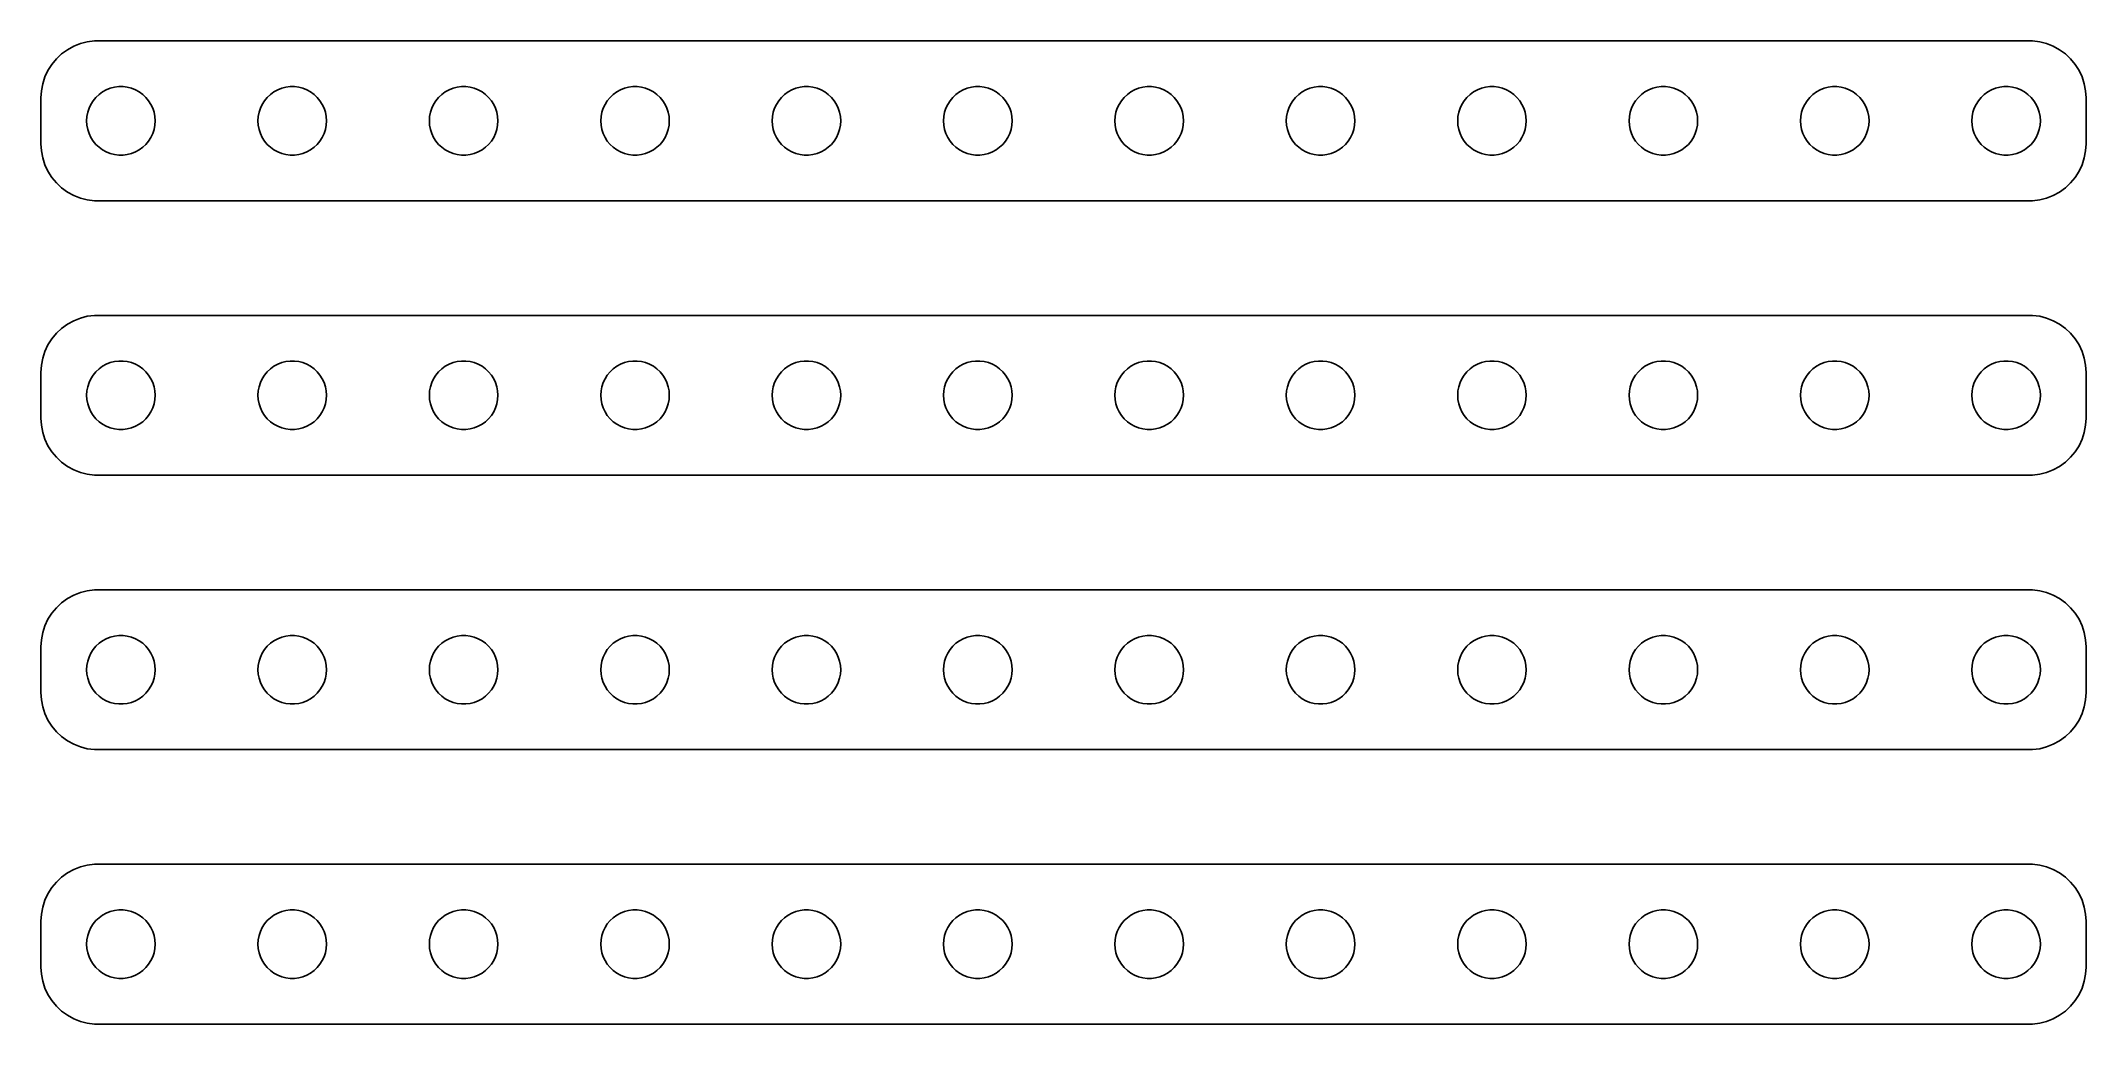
# Model space of a CAD drawing. Header units: metres. Extents: x -90 to 90, y 65 to 151.
import ezdxf

# ---------------------------------------------------------------- set-up
doc = ezdxf.new("R2010")
doc.units = ezdxf.units.M

msp = doc.modelspace()

# ---------------------------------------------------------------- linework, layer by layer
for p, q in [((-86.6289, 150.524), (-87.1791, 150.222)), ((-86.0451, 150.755), (-86.6289, 150.524)), ((-85.4369, 150.911), (-86.0451, 150.755)), ((-84.8139, 150.99), (-85.4369, 150.911)), ((84.8139, 150.99), (-84.8139, 150.99)), ((85.4369, 150.911), (84.8139, 150.99)), ((86.0451, 150.755), (85.4369, 150.911)), ((86.6289, 150.524), (86.0451, 150.755)), ((87.1791, 150.222), (86.6289, 150.524)), ((-88.5451, 148.939), (-88.8815, 148.409)), ((-88.1448, 149.423), (-88.5451, 148.939)), ((-87.6871, 149.853), (-88.1448, 149.423)), ((-87.1791, 150.222), (-87.6871, 149.853)), ((87.6871, 149.853), (87.1791, 150.222)), ((88.1448, 149.423), (87.6871, 149.853)), ((88.5451, 148.939), (88.1448, 149.423)), ((88.8815, 148.409), (88.5451, 148.939)), ((-89.3429, 147.243), (-89.4606, 146.627)), ((-89.1489, 147.841), (-89.3429, 147.243)), ((-88.8815, 148.409), (-89.1489, 147.841)), ((-83.7773, 146.714), (-83.427, 146.853)), ((-83.427, 146.853), (-83.0621, 146.947)), ((-83.0621, 146.947), (-82.6884, 146.994)), ((-82.6884, 146.994), (-82.3116, 146.994)), ((-82.3116, 146.994), (-81.9379, 146.947)), ((-81.9379, 146.947), (-81.573, 146.853)), ((-81.573, 146.853), (-81.2227, 146.714)), ((-68.7773, 146.714), (-68.427, 146.853)), ((-68.427, 146.853), (-68.0621, 146.947)), ((-68.0621, 146.947), (-67.6884, 146.994)), ((-67.6884, 146.994), (-67.3116, 146.994)), ((-67.3116, 146.994), (-66.9379, 146.947)), ((-66.9379, 146.947), (-66.573, 146.853)), ((-66.573, 146.853), (-66.2227, 146.714)), ((-53.7773, 146.714), (-53.427, 146.853)), ((-53.427, 146.853), (-53.0621, 146.947)), ((-53.0621, 146.947), (-52.6884, 146.994)), ((-52.6884, 146.994), (-52.3116, 146.994)), ((-52.3116, 146.994), (-51.9379, 146.947)), ((-51.9379, 146.947), (-51.5729, 146.853)), ((-51.5729, 146.853), (-51.2227, 146.714)), ((-38.7773, 146.714), (-38.427, 146.853)), ((-38.427, 146.853), (-38.0621, 146.947)), ((-38.0621, 146.947), (-37.6884, 146.994)), ((-37.6884, 146.994), (-37.3116, 146.994)), ((-37.3116, 146.994), (-36.9379, 146.947)), ((-36.9379, 146.947), (-36.5729, 146.853)), ((-36.5729, 146.853), (-36.2227, 146.714)), ((-23.7773, 146.714), (-23.427, 146.853)), ((-23.427, 146.853), (-23.0621, 146.947)), ((-23.0621, 146.947), (-22.6884, 146.994)), ((-22.6884, 146.994), (-22.3116, 146.994)), ((-22.3116, 146.994), (-21.9379, 146.947)), ((-21.9379, 146.947), (-21.5729, 146.853)), ((-21.5729, 146.853), (-21.2227, 146.714)), ((-8.77733, 146.714), (-8.42705, 146.853)), ((-8.42705, 146.853), (-8.06213, 146.947)), ((-8.06213, 146.947), (-7.68837, 146.994)), ((-7.68837, 146.994), (-7.31161, 146.994)), ((-7.31161, 146.994), (-6.93785, 146.947)), ((-6.93785, 146.947), (-6.57294, 146.853)), ((-6.57294, 146.853), (-6.22266, 146.714)), ((6.22266, 146.714), (6.57294, 146.853)), ((6.57294, 146.853), (6.93785, 146.947)), ((6.93785, 146.947), (7.31161, 146.994)), ((7.31161, 146.994), (7.68837, 146.994)), ((7.68837, 146.994), (8.06213, 146.947)), ((8.06213, 146.947), (8.42705, 146.853)), ((8.42705, 146.853), (8.77733, 146.714)), ((21.2227, 146.714), (21.5729, 146.853)), ((21.5729, 146.853), (21.9379, 146.947)), ((21.9379, 146.947), (22.3116, 146.994)), ((22.3116, 146.994), (22.6884, 146.994)), ((22.6884, 146.994), (23.0621, 146.947)), ((23.0621, 146.947), (23.427, 146.853)), ((23.427, 146.853), (23.7773, 146.714)), ((36.2227, 146.714), (36.5729, 146.853)), ((36.5729, 146.853), (36.9379, 146.947)), ((36.9379, 146.947), (37.3116, 146.994)), ((37.3116, 146.994), (37.6884, 146.994)), ((37.6884, 146.994), (38.0621, 146.947)), ((38.0621, 146.947), (38.427, 146.853)), ((38.427, 146.853), (38.7773, 146.714)), ((51.2227, 146.714), (51.5729, 146.853)), ((51.5729, 146.853), (51.9379, 146.947)), ((51.9379, 146.947), (52.3116, 146.994)), ((52.3116, 146.994), (52.6884, 146.994)), ((52.6884, 146.994), (53.0621, 146.947)), ((53.0621, 146.947), (53.427, 146.853)), ((53.427, 146.853), (53.7773, 146.714)), ((66.2227, 146.714), (66.573, 146.853)), ((66.573, 146.853), (66.9379, 146.947)), ((66.9379, 146.947), (67.3116, 146.994)), ((67.3116, 146.994), (67.6884, 146.994)), ((67.6884, 146.994), (68.0621, 146.947)), ((68.0621, 146.947), (68.427, 146.853)), ((68.427, 146.853), (68.7773, 146.714)), ((81.2227, 146.714), (81.573, 146.853)), ((81.573, 146.853), (81.9379, 146.947)), ((81.9379, 146.947), (82.3116, 146.994)), ((82.3116, 146.994), (82.6884, 146.994)), ((82.6884, 146.994), (83.0621, 146.947)), ((83.0621, 146.947), (83.427, 146.853)), ((83.427, 146.853), (83.7773, 146.714)), ((89.1489, 147.841), (88.8815, 148.409)), ((89.3429, 147.243), (89.1489, 147.841)), ((89.4606, 146.627), (89.3429, 147.243)), ((-89.4606, 146.627), (-89.5, 146)), ((-89.5, 146), (-89.5, 142)), ((-85.4057, 144.746), (-85.2893, 145.104)), ((-85.2893, 145.104), (-85.1289, 145.445)), ((-85.1289, 145.445), (-84.927, 145.763)), ((-84.927, 145.763), (-84.6869, 146.054)), ((-84.6869, 146.054), (-84.4123, 146.312)), ((-84.4123, 146.312), (-84.1075, 146.533)), ((-84.1075, 146.533), (-83.7773, 146.714)), ((-81.2227, 146.714), (-80.8925, 146.533)), ((-80.8925, 146.533), (-80.5877, 146.312)), ((-80.5877, 146.312), (-80.3131, 146.054)), ((-80.3131, 146.054), (-80.073, 145.763)), ((-80.073, 145.763), (-79.8711, 145.445)), ((-79.8711, 145.445), (-79.7107, 145.104)), ((-79.7107, 145.104), (-79.5943, 144.746)), ((-70.4057, 144.746), (-70.2893, 145.104)), ((-70.2893, 145.104), (-70.1289, 145.445)), ((-70.1289, 145.445), (-69.927, 145.763)), ((-69.927, 145.763), (-69.6869, 146.054)), ((-69.6869, 146.054), (-69.4123, 146.312)), ((-69.4123, 146.312), (-69.1075, 146.533)), ((-69.1075, 146.533), (-68.7773, 146.714)), ((-66.2227, 146.714), (-65.8925, 146.533)), ((-65.8925, 146.533), (-65.5877, 146.312)), ((-65.5877, 146.312), (-65.3131, 146.054)), ((-65.3131, 146.054), (-65.073, 145.763)), ((-65.073, 145.763), (-64.8711, 145.445)), ((-64.8711, 145.445), (-64.7107, 145.104)), ((-64.7107, 145.104), (-64.5943, 144.746)), ((-55.4057, 144.746), (-55.2893, 145.104)), ((-55.2893, 145.104), (-55.1289, 145.445)), ((-55.1289, 145.445), (-54.927, 145.763)), ((-54.927, 145.763), (-54.6869, 146.054)), ((-54.6869, 146.054), (-54.4123, 146.312)), ((-54.4123, 146.312), (-54.1075, 146.533)), ((-54.1075, 146.533), (-53.7773, 146.714)), ((-51.2227, 146.714), (-50.8925, 146.533)), ((-50.8925, 146.533), (-50.5877, 146.312)), ((-50.5877, 146.312), (-50.3131, 146.054)), ((-50.3131, 146.054), (-50.0729, 145.763)), ((-50.0729, 145.763), (-49.8711, 145.445)), ((-49.8711, 145.445), (-49.7107, 145.104)), ((-49.7107, 145.104), (-49.5942, 144.746)), ((-40.4057, 144.746), (-40.2893, 145.104)), ((-40.2893, 145.104), (-40.1289, 145.445)), ((-40.1289, 145.445), (-39.927, 145.763)), ((-39.927, 145.763), (-39.6869, 146.054)), ((-39.6869, 146.054), (-39.4123, 146.312)), ((-39.4123, 146.312), (-39.1075, 146.533)), ((-39.1075, 146.533), (-38.7773, 146.714)), ((-36.2227, 146.714), (-35.8925, 146.533)), ((-35.8925, 146.533), (-35.5877, 146.312)), ((-35.5877, 146.312), (-35.3131, 146.054)), ((-35.3131, 146.054), (-35.0729, 145.763)), ((-35.0729, 145.763), (-34.8711, 145.445)), ((-34.8711, 145.445), (-34.7107, 145.104)), ((-34.7107, 145.104), (-34.5942, 144.746)), ((-25.4057, 144.746), (-25.2893, 145.104)), ((-25.2893, 145.104), (-25.1289, 145.445)), ((-25.1289, 145.445), (-24.927, 145.763)), ((-24.927, 145.763), (-24.6869, 146.054)), ((-24.6869, 146.054), (-24.4123, 146.312)), ((-24.4123, 146.312), (-24.1075, 146.533)), ((-24.1075, 146.533), (-23.7773, 146.714)), ((-21.2227, 146.714), (-20.8925, 146.533)), ((-20.8925, 146.533), (-20.5877, 146.312)), ((-20.5877, 146.312), (-20.3131, 146.054)), ((-20.3131, 146.054), (-20.0729, 145.763)), ((-20.0729, 145.763), (-19.8711, 145.445)), ((-19.8711, 145.445), (-19.7107, 145.104)), ((-19.7107, 145.104), (-19.5942, 144.746)), ((-10.4057, 144.746), (-10.2893, 145.104)), ((-10.2893, 145.104), (-10.1289, 145.445)), ((-10.1289, 145.445), (-9.92705, 145.763)), ((-9.92705, 145.763), (-9.6869, 146.054)), ((-9.6869, 146.054), (-9.41226, 146.312)), ((-9.41226, 146.312), (-9.10747, 146.533)), ((-9.10747, 146.533), (-8.77733, 146.714)), ((-6.22266, 146.714), (-5.89252, 146.533)), ((-5.89252, 146.533), (-5.58772, 146.312)), ((-5.58772, 146.312), (-5.31308, 146.054)), ((-5.31308, 146.054), (-5.07294, 145.763)), ((-5.07294, 145.763), (-4.87108, 145.445)), ((-4.87108, 145.445), (-4.71066, 145.104)), ((-4.71066, 145.104), (-4.59424, 144.746)), ((4.59424, 144.746), (4.71066, 145.104)), ((4.71066, 145.104), (4.87108, 145.445)), ((4.87108, 145.445), (5.07294, 145.763)), ((5.07294, 145.763), (5.31308, 146.054)), ((5.31308, 146.054), (5.58772, 146.312)), ((5.58772, 146.312), (5.89252, 146.533)), ((5.89252, 146.533), (6.22266, 146.714)), ((8.77733, 146.714), (9.10747, 146.533)), ((9.10747, 146.533), (9.41226, 146.312)), ((9.41226, 146.312), (9.6869, 146.054)), ((9.6869, 146.054), (9.92705, 145.763)), ((9.92705, 145.763), (10.1289, 145.445)), ((10.1289, 145.445), (10.2893, 145.104)), ((10.2893, 145.104), (10.4057, 144.746)), ((19.5942, 144.746), (19.7107, 145.104)), ((19.7107, 145.104), (19.8711, 145.445)), ((19.8711, 145.445), (20.0729, 145.763)), ((20.0729, 145.763), (20.3131, 146.054)), ((20.3131, 146.054), (20.5877, 146.312)), ((20.5877, 146.312), (20.8925, 146.533)), ((20.8925, 146.533), (21.2227, 146.714)), ((23.7773, 146.714), (24.1075, 146.533)), ((24.1075, 146.533), (24.4123, 146.312)), ((24.4123, 146.312), (24.6869, 146.054)), ((24.6869, 146.054), (24.927, 145.763)), ((24.927, 145.763), (25.1289, 145.445)), ((25.1289, 145.445), (25.2893, 145.104)), ((25.2893, 145.104), (25.4057, 144.746)), ((34.5942, 144.746), (34.7107, 145.104)), ((34.7107, 145.104), (34.8711, 145.445)), ((34.8711, 145.445), (35.0729, 145.763)), ((35.0729, 145.763), (35.3131, 146.054)), ((35.3131, 146.054), (35.5877, 146.312)), ((35.5877, 146.312), (35.8925, 146.533)), ((35.8925, 146.533), (36.2227, 146.714)), ((38.7773, 146.714), (39.1075, 146.533)), ((39.1075, 146.533), (39.4123, 146.312)), ((39.4123, 146.312), (39.6869, 146.054)), ((39.6869, 146.054), (39.927, 145.763)), ((39.927, 145.763), (40.1289, 145.445)), ((40.1289, 145.445), (40.2893, 145.104)), ((40.2893, 145.104), (40.4057, 144.746)), ((49.5942, 144.746), (49.7107, 145.104)), ((49.7107, 145.104), (49.8711, 145.445)), ((49.8711, 145.445), (50.0729, 145.763)), ((50.0729, 145.763), (50.3131, 146.054)), ((50.3131, 146.054), (50.5877, 146.312)), ((50.5877, 146.312), (50.8925, 146.533)), ((50.8925, 146.533), (51.2227, 146.714)), ((53.7773, 146.714), (54.1075, 146.533)), ((54.1075, 146.533), (54.4123, 146.312)), ((54.4123, 146.312), (54.6869, 146.054)), ((54.6869, 146.054), (54.927, 145.763)), ((54.927, 145.763), (55.1289, 145.445)), ((55.1289, 145.445), (55.2893, 145.104)), ((55.2893, 145.104), (55.4057, 144.746)), ((64.5943, 144.746), (64.7107, 145.104)), ((64.7107, 145.104), (64.8711, 145.445)), ((64.8711, 145.445), (65.073, 145.763)), ((65.073, 145.763), (65.3131, 146.054)), ((65.3131, 146.054), (65.5877, 146.312)), ((65.5877, 146.312), (65.8925, 146.533)), ((65.8925, 146.533), (66.2227, 146.714)), ((68.7773, 146.714), (69.1075, 146.533)), ((69.1075, 146.533), (69.4123, 146.312)), ((69.4123, 146.312), (69.6869, 146.054)), ((69.6869, 146.054), (69.927, 145.763)), ((69.927, 145.763), (70.1289, 145.445)), ((70.1289, 145.445), (70.2893, 145.104)), ((70.2893, 145.104), (70.4057, 144.746)), ((79.5943, 144.746), (79.7107, 145.104)), ((79.7107, 145.104), (79.8711, 145.445)), ((79.8711, 145.445), (80.073, 145.763)), ((80.073, 145.763), (80.3131, 146.054)), ((80.3131, 146.054), (80.5877, 146.312)), ((80.5877, 146.312), (80.8925, 146.533)), ((80.8925, 146.533), (81.2227, 146.714)), ((83.7773, 146.714), (84.1075, 146.533)), ((84.1075, 146.533), (84.4123, 146.312)), ((84.4123, 146.312), (84.6869, 146.054)), ((84.6869, 146.054), (84.927, 145.763)), ((84.927, 145.763), (85.1289, 145.445)), ((85.1289, 145.445), (85.2893, 145.104)), ((85.2893, 145.104), (85.4057, 144.746)), ((89.5, 146), (89.4606, 146.627)), ((89.5, 142), (89.5, 146)), ((-85.5, 144), (-85.4763, 144.376)), ((-85.4763, 143.624), (-85.5, 144)), ((-85.4763, 144.376), (-85.4057, 144.746)), ((-85.4057, 143.254), (-85.4763, 143.624)), ((-85.2893, 142.896), (-85.4057, 143.254)), ((-79.5943, 143.254), (-79.7107, 142.896)), ((-79.5943, 144.746), (-79.5237, 144.376)), ((-79.5237, 143.624), (-79.5943, 143.254)), ((-79.5237, 144.376), (-79.5, 144)), ((-79.5, 144), (-79.5237, 143.624)), ((-70.5, 144), (-70.4763, 144.376)), ((-70.4763, 143.624), (-70.5, 144)), ((-70.4763, 144.376), (-70.4057, 144.746)), ((-70.4057, 143.254), (-70.4763, 143.624)), ((-70.2893, 142.896), (-70.4057, 143.254)), ((-64.5943, 143.254), (-64.7107, 142.896)), ((-64.5943, 144.746), (-64.5237, 144.376)), ((-64.5237, 143.624), (-64.5943, 143.254)), ((-64.5237, 144.376), (-64.5, 144)), ((-64.5, 144), (-64.5237, 143.624)), ((-55.5, 144), (-55.4763, 144.376)), ((-55.4763, 143.624), (-55.5, 144)), ((-55.4763, 144.376), (-55.4057, 144.746)), ((-55.4057, 143.254), (-55.4763, 143.624)), ((-55.2893, 142.896), (-55.4057, 143.254)), ((-49.5942, 143.254), (-49.7107, 142.896)), ((-49.5942, 144.746), (-49.5237, 144.376)), ((-49.5237, 143.624), (-49.5942, 143.254)), ((-49.5237, 144.376), (-49.5, 144)), ((-49.5, 144), (-49.5237, 143.624)), ((-40.5, 144), (-40.4763, 144.376)), ((-40.4763, 143.624), (-40.5, 144)), ((-40.4763, 144.376), (-40.4057, 144.746)), ((-40.4057, 143.254), (-40.4763, 143.624)), ((-40.2893, 142.896), (-40.4057, 143.254)), ((-34.5942, 143.254), (-34.7107, 142.896)), ((-34.5942, 144.746), (-34.5237, 144.376)), ((-34.5237, 143.624), (-34.5942, 143.254)), ((-34.5237, 144.376), (-34.5, 144)), ((-34.5, 144), (-34.5237, 143.624)), ((-25.5, 144), (-25.4763, 144.376)), ((-25.4763, 143.624), (-25.5, 144)), ((-25.4763, 144.376), (-25.4057, 144.746)), ((-25.4057, 143.254), (-25.4763, 143.624)), ((-25.2893, 142.896), (-25.4057, 143.254)), ((-19.5942, 143.254), (-19.7107, 142.896)), ((-19.5942, 144.746), (-19.5237, 144.376)), ((-19.5237, 143.624), (-19.5942, 143.254)), ((-19.5237, 144.376), (-19.5, 144)), ((-19.5, 144), (-19.5237, 143.624)), ((-10.5, 144), (-10.4763, 144.376)), ((-10.4763, 143.624), (-10.5, 144)), ((-10.4763, 144.376), (-10.4057, 144.746)), ((-10.4057, 143.254), (-10.4763, 143.624)), ((-10.2893, 142.896), (-10.4057, 143.254)), ((-4.59424, 143.254), (-4.71066, 142.896)), ((-4.59424, 144.746), (-4.52365, 144.376)), ((-4.52365, 143.624), (-4.59424, 143.254)), ((-4.52365, 144.376), (-4.5, 144)), ((-4.5, 144), (-4.52365, 143.624)), ((4.5, 144), (4.52365, 144.376)), ((4.52365, 143.624), (4.5, 144)), ((4.52365, 144.376), (4.59424, 144.746)), ((4.59424, 143.254), (4.52365, 143.624)), ((4.71066, 142.896), (4.59424, 143.254)), ((10.4057, 143.254), (10.2893, 142.896)), ((10.4057, 144.746), (10.4763, 144.376)), ((10.4763, 143.624), (10.4057, 143.254)), ((10.4763, 144.376), (10.5, 144)), ((10.5, 144), (10.4763, 143.624)), ((19.5, 144), (19.5237, 144.376)), ((19.5237, 143.624), (19.5, 144)), ((19.5237, 144.376), (19.5942, 144.746)), ((19.5942, 143.254), (19.5237, 143.624)), ((19.7107, 142.896), (19.5942, 143.254)), ((25.4057, 143.254), (25.2893, 142.896)), ((25.4057, 144.746), (25.4763, 144.376)), ((25.4763, 143.624), (25.4057, 143.254)), ((25.4763, 144.376), (25.5, 144)), ((25.5, 144), (25.4763, 143.624)), ((34.5, 144), (34.5237, 144.376)), ((34.5237, 143.624), (34.5, 144)), ((34.5237, 144.376), (34.5942, 144.746)), ((34.5942, 143.254), (34.5237, 143.624)), ((34.7107, 142.896), (34.5942, 143.254)), ((40.4057, 143.254), (40.2893, 142.896)), ((40.4057, 144.746), (40.4763, 144.376)), ((40.4763, 143.624), (40.4057, 143.254)), ((40.4763, 144.376), (40.5, 144)), ((40.5, 144), (40.4763, 143.624)), ((49.5, 144), (49.5237, 144.376)), ((49.5237, 143.624), (49.5, 144)), ((49.5237, 144.376), (49.5942, 144.746)), ((49.5942, 143.254), (49.5237, 143.624)), ((49.7107, 142.896), (49.5942, 143.254)), ((55.4057, 143.254), (55.2893, 142.896)), ((55.4057, 144.746), (55.4763, 144.376)), ((55.4763, 143.624), (55.4057, 143.254)), ((55.4763, 144.376), (55.5, 144)), ((55.5, 144), (55.4763, 143.624)), ((64.5, 144), (64.5237, 144.376)), ((64.5237, 143.624), (64.5, 144)), ((64.5237, 144.376), (64.5943, 144.746)), ((64.5943, 143.254), (64.5237, 143.624)), ((64.7107, 142.896), (64.5943, 143.254)), ((70.4057, 143.254), (70.2893, 142.896)), ((70.4057, 144.746), (70.4763, 144.376)), ((70.4763, 143.624), (70.4057, 143.254)), ((70.4763, 144.376), (70.5, 144)), ((70.5, 144), (70.4763, 143.624)), ((79.5, 144), (79.5237, 144.376)), ((79.5237, 143.624), (79.5, 144)), ((79.5237, 144.376), (79.5943, 144.746)), ((79.5943, 143.254), (79.5237, 143.624)), ((79.7107, 142.896), (79.5943, 143.254)), ((85.4057, 143.254), (85.2893, 142.896)), ((85.4057, 144.746), (85.4763, 144.376)), ((85.4763, 143.624), (85.4057, 143.254)), ((85.4763, 144.376), (85.5, 144)), ((85.5, 144), (85.4763, 143.624)), ((-89.5, 142), (-89.4606, 141.373)), ((-85.1289, 142.555), (-85.2893, 142.896)), ((-84.927, 142.237), (-85.1289, 142.555)), ((-84.6869, 141.946), (-84.927, 142.237)), ((-84.4123, 141.688), (-84.6869, 141.946)), ((-84.1075, 141.467), (-84.4123, 141.688)), ((-83.7773, 141.286), (-84.1075, 141.467)), ((-80.8925, 141.467), (-81.2227, 141.286)), ((-80.5877, 141.688), (-80.8925, 141.467)), ((-80.3131, 141.946), (-80.5877, 141.688)), ((-80.073, 142.237), (-80.3131, 141.946)), ((-79.8711, 142.555), (-80.073, 142.237)), ((-79.7107, 142.896), (-79.8711, 142.555)), ((-70.1289, 142.555), (-70.2893, 142.896)), ((-69.927, 142.237), (-70.1289, 142.555)), ((-69.6869, 141.946), (-69.927, 142.237)), ((-69.4123, 141.688), (-69.6869, 141.946)), ((-69.1075, 141.467), (-69.4123, 141.688)), ((-68.7773, 141.286), (-69.1075, 141.467)), ((-65.8925, 141.467), (-66.2227, 141.286)), ((-65.5877, 141.688), (-65.8925, 141.467)), ((-65.3131, 141.946), (-65.5877, 141.688)), ((-65.073, 142.237), (-65.3131, 141.946)), ((-64.8711, 142.555), (-65.073, 142.237)), ((-64.7107, 142.896), (-64.8711, 142.555)), ((-55.1289, 142.555), (-55.2893, 142.896)), ((-54.927, 142.237), (-55.1289, 142.555)), ((-54.6869, 141.946), (-54.927, 142.237)), ((-54.4123, 141.688), (-54.6869, 141.946)), ((-54.1075, 141.467), (-54.4123, 141.688)), ((-53.7773, 141.286), (-54.1075, 141.467)), ((-50.8925, 141.467), (-51.2227, 141.286)), ((-50.5877, 141.688), (-50.8925, 141.467)), ((-50.3131, 141.946), (-50.5877, 141.688)), ((-50.0729, 142.237), (-50.3131, 141.946)), ((-49.8711, 142.555), (-50.0729, 142.237)), ((-49.7107, 142.896), (-49.8711, 142.555)), ((-40.1289, 142.555), (-40.2893, 142.896)), ((-39.927, 142.237), (-40.1289, 142.555)), ((-39.6869, 141.946), (-39.927, 142.237)), ((-39.4123, 141.688), (-39.6869, 141.946)), ((-39.1075, 141.467), (-39.4123, 141.688)), ((-38.7773, 141.286), (-39.1075, 141.467)), ((-35.8925, 141.467), (-36.2227, 141.286)), ((-35.5877, 141.688), (-35.8925, 141.467)), ((-35.3131, 141.946), (-35.5877, 141.688)), ((-35.0729, 142.237), (-35.3131, 141.946)), ((-34.8711, 142.555), (-35.0729, 142.237)), ((-34.7107, 142.896), (-34.8711, 142.555)), ((-25.1289, 142.555), (-25.2893, 142.896)), ((-24.927, 142.237), (-25.1289, 142.555)), ((-24.6869, 141.946), (-24.927, 142.237)), ((-24.4123, 141.688), (-24.6869, 141.946)), ((-24.1075, 141.467), (-24.4123, 141.688)), ((-23.7773, 141.286), (-24.1075, 141.467)), ((-20.8925, 141.467), (-21.2227, 141.286)), ((-20.5877, 141.688), (-20.8925, 141.467)), ((-20.3131, 141.946), (-20.5877, 141.688)), ((-20.0729, 142.237), (-20.3131, 141.946)), ((-19.8711, 142.555), (-20.0729, 142.237)), ((-19.7107, 142.896), (-19.8711, 142.555)), ((-10.1289, 142.555), (-10.2893, 142.896)), ((-9.92705, 142.237), (-10.1289, 142.555)), ((-9.6869, 141.946), (-9.92705, 142.237)), ((-9.41226, 141.688), (-9.6869, 141.946)), ((-9.10747, 141.467), (-9.41226, 141.688)), ((-8.77733, 141.286), (-9.10747, 141.467)), ((-5.89252, 141.467), (-6.22266, 141.286)), ((-5.58772, 141.688), (-5.89252, 141.467)), ((-5.31308, 141.946), (-5.58772, 141.688)), ((-5.07294, 142.237), (-5.31308, 141.946)), ((-4.87108, 142.555), (-5.07294, 142.237)), ((-4.71066, 142.896), (-4.87108, 142.555)), ((4.87108, 142.555), (4.71066, 142.896)), ((5.07294, 142.237), (4.87108, 142.555)), ((5.31308, 141.946), (5.07294, 142.237)), ((5.58772, 141.688), (5.31308, 141.946)), ((5.89252, 141.467), (5.58772, 141.688)), ((6.22266, 141.286), (5.89252, 141.467)), ((9.10747, 141.467), (8.77733, 141.286)), ((9.41226, 141.688), (9.10747, 141.467)), ((9.6869, 141.946), (9.41226, 141.688)), ((9.92705, 142.237), (9.6869, 141.946)), ((10.1289, 142.555), (9.92705, 142.237)), ((10.2893, 142.896), (10.1289, 142.555)), ((19.8711, 142.555), (19.7107, 142.896)), ((20.0729, 142.237), (19.8711, 142.555)), ((20.3131, 141.946), (20.0729, 142.237)), ((20.5877, 141.688), (20.3131, 141.946)), ((20.8925, 141.467), (20.5877, 141.688)), ((21.2227, 141.286), (20.8925, 141.467)), ((24.1075, 141.467), (23.7773, 141.286)), ((24.4123, 141.688), (24.1075, 141.467)), ((24.6869, 141.946), (24.4123, 141.688)), ((24.927, 142.237), (24.6869, 141.946)), ((25.1289, 142.555), (24.927, 142.237)), ((25.2893, 142.896), (25.1289, 142.555)), ((34.8711, 142.555), (34.7107, 142.896)), ((35.0729, 142.237), (34.8711, 142.555)), ((35.3131, 141.946), (35.0729, 142.237)), ((35.5877, 141.688), (35.3131, 141.946)), ((35.8925, 141.467), (35.5877, 141.688)), ((36.2227, 141.286), (35.8925, 141.467)), ((39.1075, 141.467), (38.7773, 141.286)), ((39.4123, 141.688), (39.1075, 141.467)), ((39.6869, 141.946), (39.4123, 141.688)), ((39.927, 142.237), (39.6869, 141.946)), ((40.1289, 142.555), (39.927, 142.237)), ((40.2893, 142.896), (40.1289, 142.555)), ((49.8711, 142.555), (49.7107, 142.896)), ((50.0729, 142.237), (49.8711, 142.555)), ((50.3131, 141.946), (50.0729, 142.237)), ((50.5877, 141.688), (50.3131, 141.946)), ((50.8925, 141.467), (50.5877, 141.688)), ((51.2227, 141.286), (50.8925, 141.467)), ((54.1075, 141.467), (53.7773, 141.286)), ((54.4123, 141.688), (54.1075, 141.467)), ((54.6869, 141.946), (54.4123, 141.688)), ((54.927, 142.237), (54.6869, 141.946)), ((55.1289, 142.555), (54.927, 142.237)), ((55.2893, 142.896), (55.1289, 142.555)), ((64.8711, 142.555), (64.7107, 142.896)), ((65.073, 142.237), (64.8711, 142.555)), ((65.3131, 141.946), (65.073, 142.237)), ((65.5877, 141.688), (65.3131, 141.946)), ((65.8925, 141.467), (65.5877, 141.688)), ((66.2227, 141.286), (65.8925, 141.467)), ((69.1075, 141.467), (68.7773, 141.286)), ((69.4123, 141.688), (69.1075, 141.467)), ((69.6869, 141.946), (69.4123, 141.688)), ((69.927, 142.237), (69.6869, 141.946)), ((70.1289, 142.555), (69.927, 142.237)), ((70.2893, 142.896), (70.1289, 142.555)), ((79.8711, 142.555), (79.7107, 142.896)), ((80.073, 142.237), (79.8711, 142.555)), ((80.3131, 141.946), (80.073, 142.237)), ((80.5877, 141.688), (80.3131, 141.946)), ((80.8925, 141.467), (80.5877, 141.688)), ((81.2227, 141.286), (80.8925, 141.467)), ((84.1075, 141.467), (83.7773, 141.286)), ((84.4123, 141.688), (84.1075, 141.467)), ((84.6869, 141.946), (84.4123, 141.688)), ((84.927, 142.237), (84.6869, 141.946)), ((85.1289, 142.555), (84.927, 142.237)), ((85.2893, 142.896), (85.1289, 142.555)), ((89.4606, 141.373), (89.5, 142)), ((-89.4606, 141.373), (-89.3429, 140.757)), ((-89.3429, 140.757), (-89.1489, 140.159)), ((-89.1489, 140.159), (-88.8815, 139.591)), ((-83.427, 141.147), (-83.7773, 141.286)), ((-83.0621, 141.053), (-83.427, 141.147)), ((-82.6884, 141.006), (-83.0621, 141.053)), ((-82.3116, 141.006), (-82.6884, 141.006)), ((-81.9379, 141.053), (-82.3116, 141.006)), ((-81.573, 141.147), (-81.9379, 141.053)), ((-81.2227, 141.286), (-81.573, 141.147)), ((-68.427, 141.147), (-68.7773, 141.286)), ((-68.0621, 141.053), (-68.427, 141.147)), ((-67.6884, 141.006), (-68.0621, 141.053)), ((-67.3116, 141.006), (-67.6884, 141.006)), ((-66.9379, 141.053), (-67.3116, 141.006)), ((-66.573, 141.147), (-66.9379, 141.053)), ((-66.2227, 141.286), (-66.573, 141.147)), ((-53.427, 141.147), (-53.7773, 141.286)), ((-53.0621, 141.053), (-53.427, 141.147)), ((-52.6884, 141.006), (-53.0621, 141.053)), ((-52.3116, 141.006), (-52.6884, 141.006)), ((-51.9379, 141.053), (-52.3116, 141.006)), ((-51.5729, 141.147), (-51.9379, 141.053)), ((-51.2227, 141.286), (-51.5729, 141.147)), ((-38.427, 141.147), (-38.7773, 141.286)), ((-38.0621, 141.053), (-38.427, 141.147)), ((-37.6884, 141.006), (-38.0621, 141.053)), ((-37.3116, 141.006), (-37.6884, 141.006)), ((-36.9379, 141.053), (-37.3116, 141.006)), ((-36.5729, 141.147), (-36.9379, 141.053)), ((-36.2227, 141.286), (-36.5729, 141.147)), ((-23.427, 141.147), (-23.7773, 141.286)), ((-23.0621, 141.053), (-23.427, 141.147)), ((-22.6884, 141.006), (-23.0621, 141.053)), ((-22.3116, 141.006), (-22.6884, 141.006)), ((-21.9379, 141.053), (-22.3116, 141.006)), ((-21.5729, 141.147), (-21.9379, 141.053)), ((-21.2227, 141.286), (-21.5729, 141.147)), ((-8.42705, 141.147), (-8.77733, 141.286)), ((-8.06213, 141.053), (-8.42705, 141.147)), ((-7.68837, 141.006), (-8.06213, 141.053)), ((-7.31161, 141.006), (-7.68837, 141.006)), ((-6.93785, 141.053), (-7.31161, 141.006)), ((-6.57294, 141.147), (-6.93785, 141.053)), ((-6.22266, 141.286), (-6.57294, 141.147)), ((6.57294, 141.147), (6.22266, 141.286)), ((6.93785, 141.053), (6.57294, 141.147)), ((7.31161, 141.006), (6.93785, 141.053)), ((7.68837, 141.006), (7.31161, 141.006)), ((8.06213, 141.053), (7.68837, 141.006)), ((8.42705, 141.147), (8.06213, 141.053)), ((8.77733, 141.286), (8.42705, 141.147)), ((21.5729, 141.147), (21.2227, 141.286)), ((21.9379, 141.053), (21.5729, 141.147)), ((22.3116, 141.006), (21.9379, 141.053)), ((22.6884, 141.006), (22.3116, 141.006)), ((23.0621, 141.053), (22.6884, 141.006)), ((23.427, 141.147), (23.0621, 141.053)), ((23.7773, 141.286), (23.427, 141.147)), ((36.5729, 141.147), (36.2227, 141.286)), ((36.9379, 141.053), (36.5729, 141.147)), ((37.3116, 141.006), (36.9379, 141.053)), ((37.6884, 141.006), (37.3116, 141.006)), ((38.0621, 141.053), (37.6884, 141.006)), ((38.427, 141.147), (38.0621, 141.053)), ((38.7773, 141.286), (38.427, 141.147)), ((51.5729, 141.147), (51.2227, 141.286)), ((51.9379, 141.053), (51.5729, 141.147)), ((52.3116, 141.006), (51.9379, 141.053)), ((52.6884, 141.006), (52.3116, 141.006)), ((53.0621, 141.053), (52.6884, 141.006)), ((53.427, 141.147), (53.0621, 141.053)), ((53.7773, 141.286), (53.427, 141.147)), ((66.573, 141.147), (66.2227, 141.286)), ((66.9379, 141.053), (66.573, 141.147)), ((67.3116, 141.006), (66.9379, 141.053)), ((67.6884, 141.006), (67.3116, 141.006)), ((68.0621, 141.053), (67.6884, 141.006)), ((68.427, 141.147), (68.0621, 141.053)), ((68.7773, 141.286), (68.427, 141.147)), ((81.573, 141.147), (81.2227, 141.286)), ((81.9379, 141.053), (81.573, 141.147)), ((82.3116, 141.006), (81.9379, 141.053)), ((82.6884, 141.006), (82.3116, 141.006)), ((83.0621, 141.053), (82.6884, 141.006)), ((83.427, 141.147), (83.0621, 141.053)), ((83.7773, 141.286), (83.427, 141.147)), ((88.8815, 139.591), (89.1489, 140.159)), ((89.1489, 140.159), (89.3429, 140.757)), ((89.3429, 140.757), (89.4606, 141.373)), ((-88.8815, 139.591), (-88.5451, 139.061)), ((-88.5451, 139.061), (-88.1448, 138.577)), ((-88.1448, 138.577), (-87.6871, 138.147)), ((-87.6871, 138.147), (-87.1791, 137.778)), ((87.1791, 137.778), (87.6871, 138.147)), ((87.6871, 138.147), (88.1448, 138.577)), ((88.1448, 138.577), (88.5451, 139.061)), ((88.5451, 139.061), (88.8815, 139.591)), ((-87.1791, 137.778), (-86.6289, 137.476)), ((-86.6289, 137.476), (-86.0451, 137.245)), ((-86.0451, 137.245), (-85.4369, 137.089)), ((-85.4369, 137.089), (-84.8139, 137.01)), ((-84.8139, 137.01), (84.8139, 137.01)), ((84.8139, 137.01), (85.4369, 137.089)), ((85.4369, 137.089), (86.0451, 137.245)), ((86.0451, 137.245), (86.6289, 137.476)), ((86.6289, 137.476), (87.1791, 137.778)), ((-88.1448, 125.423), (-88.5451, 124.939)), ((-87.6871, 125.853), (-88.1448, 125.423)), ((-87.1791, 126.222), (-87.6871, 125.853)), ((-86.6289, 126.524), (-87.1791, 126.222)), ((-86.0451, 126.755), (-86.6289, 126.524)), ((-85.4369, 126.911), (-86.0451, 126.755)), ((-84.8139, 126.99), (-85.4369, 126.911)), ((84.8139, 126.99), (-84.8139, 126.99)), ((85.4369, 126.911), (84.8139, 126.99)), ((86.0451, 126.755), (85.4369, 126.911)), ((86.6289, 126.524), (86.0451, 126.755)), ((87.1791, 126.222), (86.6289, 126.524)), ((87.6871, 125.853), (87.1791, 126.222)), ((88.1448, 125.423), (87.6871, 125.853)), ((88.5451, 124.939), (88.1448, 125.423)), ((-89.1489, 123.841), (-89.3429, 123.243)), ((-88.8815, 124.409), (-89.1489, 123.841)), ((-88.5451, 124.939), (-88.8815, 124.409)), ((88.8815, 124.409), (88.5451, 124.939)), ((89.1489, 123.841), (88.8815, 124.409)), ((89.3429, 123.243), (89.1489, 123.841)), ((-89.4606, 122.627), (-89.5, 122)), ((-89.5, 122), (-89.5, 118)), ((-89.3429, 123.243), (-89.4606, 122.627)), ((-85.1289, 121.445), (-84.927, 121.763)), ((-84.927, 121.763), (-84.6869, 122.054)), ((-84.6869, 122.054), (-84.4123, 122.312)), ((-84.4123, 122.312), (-84.1075, 122.533)), ((-84.1075, 122.533), (-83.7773, 122.714)), ((-83.7773, 122.714), (-83.427, 122.853)), ((-83.427, 122.853), (-83.0621, 122.947)), ((-83.0621, 122.947), (-82.6884, 122.994)), ((-82.6884, 122.994), (-82.3116, 122.994)), ((-82.3116, 122.994), (-81.9379, 122.947)), ((-81.9379, 122.947), (-81.573, 122.853)), ((-81.573, 122.853), (-81.2227, 122.714)), ((-81.2227, 122.714), (-80.8925, 122.533)), ((-80.8925, 122.533), (-80.5877, 122.312)), ((-80.5877, 122.312), (-80.3131, 122.054)), ((-80.3131, 122.054), (-80.073, 121.763)), ((-80.073, 121.763), (-79.8711, 121.445)), ((-70.1289, 121.445), (-69.927, 121.763)), ((-69.927, 121.763), (-69.6869, 122.054)), ((-69.6869, 122.054), (-69.4123, 122.312)), ((-69.4123, 122.312), (-69.1075, 122.533)), ((-69.1075, 122.533), (-68.7773, 122.714)), ((-68.7773, 122.714), (-68.427, 122.853)), ((-68.427, 122.853), (-68.0621, 122.947)), ((-68.0621, 122.947), (-67.6884, 122.994)), ((-67.6884, 122.994), (-67.3116, 122.994)), ((-67.3116, 122.994), (-66.9379, 122.947)), ((-66.9379, 122.947), (-66.573, 122.853)), ((-66.573, 122.853), (-66.2227, 122.714)), ((-66.2227, 122.714), (-65.8925, 122.533)), ((-65.8925, 122.533), (-65.5877, 122.312)), ((-65.5877, 122.312), (-65.3131, 122.054)), ((-65.3131, 122.054), (-65.073, 121.763)), ((-65.073, 121.763), (-64.8711, 121.445)), ((-55.1289, 121.445), (-54.927, 121.763)), ((-54.927, 121.763), (-54.6869, 122.054)), ((-54.6869, 122.054), (-54.4123, 122.312)), ((-54.4123, 122.312), (-54.1075, 122.533)), ((-54.1075, 122.533), (-53.7773, 122.714)), ((-53.7773, 122.714), (-53.427, 122.853)), ((-53.427, 122.853), (-53.0621, 122.947)), ((-53.0621, 122.947), (-52.6884, 122.994)), ((-52.6884, 122.994), (-52.3116, 122.994)), ((-52.3116, 122.994), (-51.9379, 122.947)), ((-51.9379, 122.947), (-51.5729, 122.853)), ((-51.5729, 122.853), (-51.2227, 122.714)), ((-51.2227, 122.714), (-50.8925, 122.533)), ((-50.8925, 122.533), (-50.5877, 122.312)), ((-50.5877, 122.312), (-50.3131, 122.054)), ((-50.3131, 122.054), (-50.0729, 121.763)), ((-50.0729, 121.763), (-49.8711, 121.445)), ((-40.1289, 121.445), (-39.927, 121.763)), ((-39.927, 121.763), (-39.6869, 122.054)), ((-39.6869, 122.054), (-39.4123, 122.312)), ((-39.4123, 122.312), (-39.1075, 122.533)), ((-39.1075, 122.533), (-38.7773, 122.714)), ((-38.7773, 122.714), (-38.427, 122.853)), ((-38.427, 122.853), (-38.0621, 122.947)), ((-38.0621, 122.947), (-37.6884, 122.994)), ((-37.6884, 122.994), (-37.3116, 122.994)), ((-37.3116, 122.994), (-36.9379, 122.947)), ((-36.9379, 122.947), (-36.5729, 122.853)), ((-36.5729, 122.853), (-36.2227, 122.714)), ((-36.2227, 122.714), (-35.8925, 122.533)), ((-35.8925, 122.533), (-35.5877, 122.312)), ((-35.5877, 122.312), (-35.3131, 122.054)), ((-35.3131, 122.054), (-35.0729, 121.763)), ((-35.0729, 121.763), (-34.8711, 121.445)), ((-25.1289, 121.445), (-24.927, 121.763)), ((-24.927, 121.763), (-24.6869, 122.054)), ((-24.6869, 122.054), (-24.4123, 122.312)), ((-24.4123, 122.312), (-24.1075, 122.533)), ((-24.1075, 122.533), (-23.7773, 122.714)), ((-23.7773, 122.714), (-23.427, 122.853)), ((-23.427, 122.853), (-23.0621, 122.947)), ((-23.0621, 122.947), (-22.6884, 122.994)), ((-22.6884, 122.994), (-22.3116, 122.994)), ((-22.3116, 122.994), (-21.9379, 122.947)), ((-21.9379, 122.947), (-21.5729, 122.853)), ((-21.5729, 122.853), (-21.2227, 122.714)), ((-21.2227, 122.714), (-20.8925, 122.533)), ((-20.8925, 122.533), (-20.5877, 122.312)), ((-20.5877, 122.312), (-20.3131, 122.054)), ((-20.3131, 122.054), (-20.0729, 121.763)), ((-20.0729, 121.763), (-19.8711, 121.445)), ((-10.1289, 121.445), (-9.92705, 121.763)), ((-9.92705, 121.763), (-9.6869, 122.054)), ((-9.6869, 122.054), (-9.41226, 122.312)), ((-9.41226, 122.312), (-9.10747, 122.533)), ((-9.10747, 122.533), (-8.77733, 122.714)), ((-8.77733, 122.714), (-8.42705, 122.853)), ((-8.42705, 122.853), (-8.06213, 122.947)), ((-8.06213, 122.947), (-7.68837, 122.994)), ((-7.68837, 122.994), (-7.31161, 122.994)), ((-7.31161, 122.994), (-6.93785, 122.947)), ((-6.93785, 122.947), (-6.57294, 122.853)), ((-6.57294, 122.853), (-6.22266, 122.714)), ((-6.22266, 122.714), (-5.89252, 122.533)), ((-5.89252, 122.533), (-5.58772, 122.312)), ((-5.58772, 122.312), (-5.31308, 122.054)), ((-5.31308, 122.054), (-5.07294, 121.763)), ((-5.07294, 121.763), (-4.87108, 121.445)), ((4.87108, 121.445), (5.07294, 121.763)), ((5.07294, 121.763), (5.31308, 122.054)), ((5.31308, 122.054), (5.58772, 122.312)), ((5.58772, 122.312), (5.89252, 122.533)), ((5.89252, 122.533), (6.22266, 122.714)), ((6.22266, 122.714), (6.57294, 122.853)), ((6.57294, 122.853), (6.93785, 122.947)), ((6.93785, 122.947), (7.31161, 122.994)), ((7.31161, 122.994), (7.68837, 122.994)), ((7.68837, 122.994), (8.06213, 122.947)), ((8.06213, 122.947), (8.42705, 122.853)), ((8.42705, 122.853), (8.77733, 122.714)), ((8.77733, 122.714), (9.10747, 122.533)), ((9.10747, 122.533), (9.41226, 122.312)), ((9.41226, 122.312), (9.6869, 122.054)), ((9.6869, 122.054), (9.92705, 121.763)), ((9.92705, 121.763), (10.1289, 121.445)), ((19.8711, 121.445), (20.0729, 121.763)), ((20.0729, 121.763), (20.3131, 122.054)), ((20.3131, 122.054), (20.5877, 122.312)), ((20.5877, 122.312), (20.8925, 122.533)), ((20.8925, 122.533), (21.2227, 122.714)), ((21.2227, 122.714), (21.5729, 122.853)), ((21.5729, 122.853), (21.9379, 122.947)), ((21.9379, 122.947), (22.3116, 122.994)), ((22.3116, 122.994), (22.6884, 122.994)), ((22.6884, 122.994), (23.0621, 122.947)), ((23.0621, 122.947), (23.427, 122.853)), ((23.427, 122.853), (23.7773, 122.714)), ((23.7773, 122.714), (24.1075, 122.533)), ((24.1075, 122.533), (24.4123, 122.312)), ((24.4123, 122.312), (24.6869, 122.054)), ((24.6869, 122.054), (24.927, 121.763)), ((24.927, 121.763), (25.1289, 121.445)), ((34.8711, 121.445), (35.0729, 121.763)), ((35.0729, 121.763), (35.3131, 122.054)), ((35.3131, 122.054), (35.5877, 122.312)), ((35.5877, 122.312), (35.8925, 122.533)), ((35.8925, 122.533), (36.2227, 122.714)), ((36.2227, 122.714), (36.5729, 122.853)), ((36.5729, 122.853), (36.9379, 122.947)), ((36.9379, 122.947), (37.3116, 122.994)), ((37.3116, 122.994), (37.6884, 122.994)), ((37.6884, 122.994), (38.0621, 122.947)), ((38.0621, 122.947), (38.427, 122.853)), ((38.427, 122.853), (38.7773, 122.714)), ((38.7773, 122.714), (39.1075, 122.533)), ((39.1075, 122.533), (39.4123, 122.312)), ((39.4123, 122.312), (39.6869, 122.054)), ((39.6869, 122.054), (39.927, 121.763)), ((39.927, 121.763), (40.1289, 121.445)), ((49.8711, 121.445), (50.0729, 121.763)), ((50.0729, 121.763), (50.3131, 122.054)), ((50.3131, 122.054), (50.5877, 122.312)), ((50.5877, 122.312), (50.8925, 122.533)), ((50.8925, 122.533), (51.2227, 122.714)), ((51.2227, 122.714), (51.5729, 122.853)), ((51.5729, 122.853), (51.9379, 122.947)), ((51.9379, 122.947), (52.3116, 122.994)), ((52.3116, 122.994), (52.6884, 122.994)), ((52.6884, 122.994), (53.0621, 122.947)), ((53.0621, 122.947), (53.427, 122.853)), ((53.427, 122.853), (53.7773, 122.714)), ((53.7773, 122.714), (54.1075, 122.533)), ((54.1075, 122.533), (54.4123, 122.312)), ((54.4123, 122.312), (54.6869, 122.054)), ((54.6869, 122.054), (54.927, 121.763)), ((54.927, 121.763), (55.1289, 121.445)), ((64.8711, 121.445), (65.073, 121.763)), ((65.073, 121.763), (65.3131, 122.054)), ((65.3131, 122.054), (65.5877, 122.312)), ((65.5877, 122.312), (65.8925, 122.533)), ((65.8925, 122.533), (66.2227, 122.714)), ((66.2227, 122.714), (66.573, 122.853)), ((66.573, 122.853), (66.9379, 122.947)), ((66.9379, 122.947), (67.3116, 122.994)), ((67.3116, 122.994), (67.6884, 122.994)), ((67.6884, 122.994), (68.0621, 122.947)), ((68.0621, 122.947), (68.427, 122.853)), ((68.427, 122.853), (68.7773, 122.714)), ((68.7773, 122.714), (69.1075, 122.533)), ((69.1075, 122.533), (69.4123, 122.312)), ((69.4123, 122.312), (69.6869, 122.054)), ((69.6869, 122.054), (69.927, 121.763)), ((69.927, 121.763), (70.1289, 121.445)), ((79.8711, 121.445), (80.073, 121.763)), ((80.073, 121.763), (80.3131, 122.054)), ((80.3131, 122.054), (80.5877, 122.312)), ((80.5877, 122.312), (80.8925, 122.533)), ((80.8925, 122.533), (81.2227, 122.714)), ((81.2227, 122.714), (81.573, 122.853)), ((81.573, 122.853), (81.9379, 122.947)), ((81.9379, 122.947), (82.3116, 122.994)), ((82.3116, 122.994), (82.6884, 122.994)), ((82.6884, 122.994), (83.0621, 122.947)), ((83.0621, 122.947), (83.427, 122.853)), ((83.427, 122.853), (83.7773, 122.714)), ((83.7773, 122.714), (84.1075, 122.533)), ((84.1075, 122.533), (84.4123, 122.312)), ((84.4123, 122.312), (84.6869, 122.054)), ((84.6869, 122.054), (84.927, 121.763)), ((84.927, 121.763), (85.1289, 121.445)), ((89.4606, 122.627), (89.3429, 123.243)), ((89.5, 122), (89.4606, 122.627)), ((89.5, 118), (89.5, 122)), ((-85.5, 120), (-85.4763, 120.376)), ((-85.4763, 119.624), (-85.5, 120)), ((-85.4763, 120.376), (-85.4057, 120.746)), ((-85.4057, 120.746), (-85.2893, 121.104)), ((-85.2893, 121.104), (-85.1289, 121.445)), ((-79.8711, 121.445), (-79.7107, 121.104)), ((-79.7107, 121.104), (-79.5943, 120.746)), ((-79.5943, 120.746), (-79.5237, 120.376)), ((-79.5237, 120.376), (-79.5, 120)), ((-79.5, 120), (-79.5237, 119.624)), ((-70.5, 120), (-70.4763, 120.376)), ((-70.4763, 119.624), (-70.5, 120)), ((-70.4763, 120.376), (-70.4057, 120.746)), ((-70.4057, 120.746), (-70.2893, 121.104)), ((-70.2893, 121.104), (-70.1289, 121.445)), ((-64.8711, 121.445), (-64.7107, 121.104)), ((-64.7107, 121.104), (-64.5943, 120.746)), ((-64.5943, 120.746), (-64.5237, 120.376)), ((-64.5237, 120.376), (-64.5, 120)), ((-64.5, 120), (-64.5237, 119.624)), ((-55.5, 120), (-55.4763, 120.376)), ((-55.4763, 119.624), (-55.5, 120)), ((-55.4763, 120.376), (-55.4057, 120.746)), ((-55.4057, 120.746), (-55.2893, 121.104)), ((-55.2893, 121.104), (-55.1289, 121.445)), ((-49.8711, 121.445), (-49.7107, 121.104)), ((-49.7107, 121.104), (-49.5942, 120.746)), ((-49.5942, 120.746), (-49.5237, 120.376)), ((-49.5237, 120.376), (-49.5, 120)), ((-49.5, 120), (-49.5237, 119.624)), ((-40.5, 120), (-40.4763, 120.376)), ((-40.4763, 119.624), (-40.5, 120)), ((-40.4763, 120.376), (-40.4057, 120.746)), ((-40.4057, 120.746), (-40.2893, 121.104)), ((-40.2893, 121.104), (-40.1289, 121.445)), ((-34.8711, 121.445), (-34.7107, 121.104)), ((-34.7107, 121.104), (-34.5942, 120.746)), ((-34.5942, 120.746), (-34.5237, 120.376)), ((-34.5237, 120.376), (-34.5, 120)), ((-34.5, 120), (-34.5237, 119.624)), ((-25.5, 120), (-25.4763, 120.376)), ((-25.4763, 119.624), (-25.5, 120)), ((-25.4763, 120.376), (-25.4057, 120.746)), ((-25.4057, 120.746), (-25.2893, 121.104)), ((-25.2893, 121.104), (-25.1289, 121.445)), ((-19.8711, 121.445), (-19.7107, 121.104)), ((-19.7107, 121.104), (-19.5942, 120.746)), ((-19.5942, 120.746), (-19.5237, 120.376)), ((-19.5237, 120.376), (-19.5, 120)), ((-19.5, 120), (-19.5237, 119.624)), ((-10.5, 120), (-10.4763, 120.376)), ((-10.4763, 119.624), (-10.5, 120)), ((-10.4763, 120.376), (-10.4057, 120.746)), ((-10.4057, 120.746), (-10.2893, 121.104)), ((-10.2893, 121.104), (-10.1289, 121.445)), ((-4.87108, 121.445), (-4.71066, 121.104)), ((-4.71066, 121.104), (-4.59424, 120.746)), ((-4.59424, 120.746), (-4.52365, 120.376)), ((-4.52365, 120.376), (-4.5, 120)), ((-4.5, 120), (-4.52365, 119.624)), ((4.5, 120), (4.52365, 120.376)), ((4.52365, 119.624), (4.5, 120)), ((4.52365, 120.376), (4.59424, 120.746)), ((4.59424, 120.746), (4.71066, 121.104)), ((4.71066, 121.104), (4.87108, 121.445)), ((10.1289, 121.445), (10.2893, 121.104)), ((10.2893, 121.104), (10.4057, 120.746)), ((10.4057, 120.746), (10.4763, 120.376)), ((10.4763, 120.376), (10.5, 120)), ((10.5, 120), (10.4763, 119.624)), ((19.5, 120), (19.5237, 120.376)), ((19.5237, 119.624), (19.5, 120)), ((19.5237, 120.376), (19.5942, 120.746)), ((19.5942, 120.746), (19.7107, 121.104)), ((19.7107, 121.104), (19.8711, 121.445)), ((25.1289, 121.445), (25.2893, 121.104)), ((25.2893, 121.104), (25.4057, 120.746)), ((25.4057, 120.746), (25.4763, 120.376)), ((25.4763, 120.376), (25.5, 120)), ((25.5, 120), (25.4763, 119.624)), ((34.5, 120), (34.5237, 120.376)), ((34.5237, 119.624), (34.5, 120)), ((34.5237, 120.376), (34.5942, 120.746)), ((34.5942, 120.746), (34.7107, 121.104)), ((34.7107, 121.104), (34.8711, 121.445)), ((40.1289, 121.445), (40.2893, 121.104)), ((40.2893, 121.104), (40.4057, 120.746)), ((40.4057, 120.746), (40.4763, 120.376)), ((40.4763, 120.376), (40.5, 120)), ((40.5, 120), (40.4763, 119.624)), ((49.5, 120), (49.5237, 120.376)), ((49.5237, 119.624), (49.5, 120)), ((49.5237, 120.376), (49.5942, 120.746)), ((49.5942, 120.746), (49.7107, 121.104)), ((49.7107, 121.104), (49.8711, 121.445)), ((55.1289, 121.445), (55.2893, 121.104)), ((55.2893, 121.104), (55.4057, 120.746)), ((55.4057, 120.746), (55.4763, 120.376)), ((55.4763, 120.376), (55.5, 120)), ((55.5, 120), (55.4763, 119.624)), ((64.5, 120), (64.5237, 120.376)), ((64.5237, 119.624), (64.5, 120)), ((64.5237, 120.376), (64.5943, 120.746)), ((64.5943, 120.746), (64.7107, 121.104)), ((64.7107, 121.104), (64.8711, 121.445)), ((70.1289, 121.445), (70.2893, 121.104)), ((70.2893, 121.104), (70.4057, 120.746)), ((70.4057, 120.746), (70.4763, 120.376)), ((70.4763, 120.376), (70.5, 120)), ((70.5, 120), (70.4763, 119.624)), ((79.5, 120), (79.5237, 120.376)), ((79.5237, 119.624), (79.5, 120)), ((79.5237, 120.376), (79.5943, 120.746)), ((79.5943, 120.746), (79.7107, 121.104)), ((79.7107, 121.104), (79.8711, 121.445)), ((85.1289, 121.445), (85.2893, 121.104)), ((85.2893, 121.104), (85.4057, 120.746)), ((85.4057, 120.746), (85.4763, 120.376)), ((85.4763, 120.376), (85.5, 120)), ((85.5, 120), (85.4763, 119.624)), ((-85.4057, 119.254), (-85.4763, 119.624)), ((-85.2893, 118.896), (-85.4057, 119.254)), ((-85.1289, 118.555), (-85.2893, 118.896)), ((-84.927, 118.237), (-85.1289, 118.555)), ((-84.6869, 117.946), (-84.927, 118.237)), ((-80.073, 118.237), (-80.3131, 117.946)), ((-79.8711, 118.555), (-80.073, 118.237)), ((-79.7107, 118.896), (-79.8711, 118.555)), ((-79.5943, 119.254), (-79.7107, 118.896)), ((-79.5237, 119.624), (-79.5943, 119.254)), ((-70.4057, 119.254), (-70.4763, 119.624)), ((-70.2893, 118.896), (-70.4057, 119.254)), ((-70.1289, 118.555), (-70.2893, 118.896)), ((-69.927, 118.237), (-70.1289, 118.555)), ((-69.6869, 117.946), (-69.927, 118.237)), ((-65.073, 118.237), (-65.3131, 117.946)), ((-64.8711, 118.555), (-65.073, 118.237)), ((-64.7107, 118.896), (-64.8711, 118.555)), ((-64.5943, 119.254), (-64.7107, 118.896)), ((-64.5237, 119.624), (-64.5943, 119.254)), ((-55.4057, 119.254), (-55.4763, 119.624)), ((-55.2893, 118.896), (-55.4057, 119.254)), ((-55.1289, 118.555), (-55.2893, 118.896)), ((-54.927, 118.237), (-55.1289, 118.555)), ((-54.6869, 117.946), (-54.927, 118.237)), ((-50.0729, 118.237), (-50.3131, 117.946)), ((-49.8711, 118.555), (-50.0729, 118.237)), ((-49.7107, 118.896), (-49.8711, 118.555)), ((-49.5942, 119.254), (-49.7107, 118.896)), ((-49.5237, 119.624), (-49.5942, 119.254)), ((-40.4057, 119.254), (-40.4763, 119.624)), ((-40.2893, 118.896), (-40.4057, 119.254)), ((-40.1289, 118.555), (-40.2893, 118.896)), ((-39.927, 118.237), (-40.1289, 118.555)), ((-39.6869, 117.946), (-39.927, 118.237)), ((-35.0729, 118.237), (-35.3131, 117.946)), ((-34.8711, 118.555), (-35.0729, 118.237)), ((-34.7107, 118.896), (-34.8711, 118.555)), ((-34.5942, 119.254), (-34.7107, 118.896)), ((-34.5237, 119.624), (-34.5942, 119.254)), ((-25.4057, 119.254), (-25.4763, 119.624)), ((-25.2893, 118.896), (-25.4057, 119.254)), ((-25.1289, 118.555), (-25.2893, 118.896)), ((-24.927, 118.237), (-25.1289, 118.555)), ((-24.6869, 117.946), (-24.927, 118.237)), ((-20.0729, 118.237), (-20.3131, 117.946)), ((-19.8711, 118.555), (-20.0729, 118.237)), ((-19.7107, 118.896), (-19.8711, 118.555)), ((-19.5942, 119.254), (-19.7107, 118.896)), ((-19.5237, 119.624), (-19.5942, 119.254)), ((-10.4057, 119.254), (-10.4763, 119.624)), ((-10.2893, 118.896), (-10.4057, 119.254)), ((-10.1289, 118.555), (-10.2893, 118.896)), ((-9.92705, 118.237), (-10.1289, 118.555)), ((-9.6869, 117.946), (-9.92705, 118.237)), ((-5.07294, 118.237), (-5.31308, 117.946)), ((-4.87108, 118.555), (-5.07294, 118.237)), ((-4.71066, 118.896), (-4.87108, 118.555)), ((-4.59424, 119.254), (-4.71066, 118.896)), ((-4.52365, 119.624), (-4.59424, 119.254)), ((4.59424, 119.254), (4.52365, 119.624)), ((4.71066, 118.896), (4.59424, 119.254)), ((4.87108, 118.555), (4.71066, 118.896)), ((5.07294, 118.237), (4.87108, 118.555)), ((5.31308, 117.946), (5.07294, 118.237)), ((9.92705, 118.237), (9.6869, 117.946)), ((10.1289, 118.555), (9.92705, 118.237)), ((10.2893, 118.896), (10.1289, 118.555)), ((10.4057, 119.254), (10.2893, 118.896)), ((10.4763, 119.624), (10.4057, 119.254)), ((19.5942, 119.254), (19.5237, 119.624)), ((19.7107, 118.896), (19.5942, 119.254)), ((19.8711, 118.555), (19.7107, 118.896)), ((20.0729, 118.237), (19.8711, 118.555)), ((20.3131, 117.946), (20.0729, 118.237)), ((24.927, 118.237), (24.6869, 117.946)), ((25.1289, 118.555), (24.927, 118.237)), ((25.2893, 118.896), (25.1289, 118.555)), ((25.4057, 119.254), (25.2893, 118.896)), ((25.4763, 119.624), (25.4057, 119.254)), ((34.5942, 119.254), (34.5237, 119.624)), ((34.7107, 118.896), (34.5942, 119.254)), ((34.8711, 118.555), (34.7107, 118.896)), ((35.0729, 118.237), (34.8711, 118.555)), ((35.3131, 117.946), (35.0729, 118.237)), ((39.927, 118.237), (39.6869, 117.946)), ((40.1289, 118.555), (39.927, 118.237)), ((40.2893, 118.896), (40.1289, 118.555)), ((40.4057, 119.254), (40.2893, 118.896)), ((40.4763, 119.624), (40.4057, 119.254)), ((49.5942, 119.254), (49.5237, 119.624)), ((49.7107, 118.896), (49.5942, 119.254)), ((49.8711, 118.555), (49.7107, 118.896)), ((50.0729, 118.237), (49.8711, 118.555)), ((50.3131, 117.946), (50.0729, 118.237)), ((54.927, 118.237), (54.6869, 117.946)), ((55.1289, 118.555), (54.927, 118.237)), ((55.2893, 118.896), (55.1289, 118.555)), ((55.4057, 119.254), (55.2893, 118.896)), ((55.4763, 119.624), (55.4057, 119.254)), ((64.5943, 119.254), (64.5237, 119.624)), ((64.7107, 118.896), (64.5943, 119.254)), ((64.8711, 118.555), (64.7107, 118.896)), ((65.073, 118.237), (64.8711, 118.555)), ((65.3131, 117.946), (65.073, 118.237)), ((69.927, 118.237), (69.6869, 117.946)), ((70.1289, 118.555), (69.927, 118.237)), ((70.2893, 118.896), (70.1289, 118.555)), ((70.4057, 119.254), (70.2893, 118.896)), ((70.4763, 119.624), (70.4057, 119.254)), ((79.5943, 119.254), (79.5237, 119.624)), ((79.7107, 118.896), (79.5943, 119.254)), ((79.8711, 118.555), (79.7107, 118.896)), ((80.073, 118.237), (79.8711, 118.555)), ((80.3131, 117.946), (80.073, 118.237)), ((84.927, 118.237), (84.6869, 117.946)), ((85.1289, 118.555), (84.927, 118.237)), ((85.2893, 118.896), (85.1289, 118.555)), ((85.4057, 119.254), (85.2893, 118.896)), ((85.4763, 119.624), (85.4057, 119.254)), ((-89.5, 118), (-89.4606, 117.373)), ((-89.4606, 117.373), (-89.3429, 116.757)), ((-89.3429, 116.757), (-89.1489, 116.159)), ((-84.4123, 117.688), (-84.6869, 117.946)), ((-84.1075, 117.467), (-84.4123, 117.688)), ((-83.7773, 117.286), (-84.1075, 117.467)), ((-83.427, 117.147), (-83.7773, 117.286)), ((-83.0621, 117.053), (-83.427, 117.147)), ((-82.6884, 117.006), (-83.0621, 117.053)), ((-82.3116, 117.006), (-82.6884, 117.006)), ((-81.9379, 117.053), (-82.3116, 117.006)), ((-81.573, 117.147), (-81.9379, 117.053)), ((-81.2227, 117.286), (-81.573, 117.147)), ((-80.8925, 117.467), (-81.2227, 117.286)), ((-80.5877, 117.688), (-80.8925, 117.467)), ((-80.3131, 117.946), (-80.5877, 117.688)), ((-69.4123, 117.688), (-69.6869, 117.946)), ((-69.1075, 117.467), (-69.4123, 117.688)), ((-68.7773, 117.286), (-69.1075, 117.467)), ((-68.427, 117.147), (-68.7773, 117.286)), ((-68.0621, 117.053), (-68.427, 117.147)), ((-67.6884, 117.006), (-68.0621, 117.053)), ((-67.3116, 117.006), (-67.6884, 117.006)), ((-66.9379, 117.053), (-67.3116, 117.006)), ((-66.573, 117.147), (-66.9379, 117.053)), ((-66.2227, 117.286), (-66.573, 117.147)), ((-65.8925, 117.467), (-66.2227, 117.286)), ((-65.5877, 117.688), (-65.8925, 117.467)), ((-65.3131, 117.946), (-65.5877, 117.688)), ((-54.4123, 117.688), (-54.6869, 117.946)), ((-54.1075, 117.467), (-54.4123, 117.688)), ((-53.7773, 117.286), (-54.1075, 117.467)), ((-53.427, 117.147), (-53.7773, 117.286)), ((-53.0621, 117.053), (-53.427, 117.147)), ((-52.6884, 117.006), (-53.0621, 117.053)), ((-52.3116, 117.006), (-52.6884, 117.006)), ((-51.9379, 117.053), (-52.3116, 117.006)), ((-51.5729, 117.147), (-51.9379, 117.053)), ((-51.2227, 117.286), (-51.5729, 117.147)), ((-50.8925, 117.467), (-51.2227, 117.286)), ((-50.5877, 117.688), (-50.8925, 117.467)), ((-50.3131, 117.946), (-50.5877, 117.688)), ((-39.4123, 117.688), (-39.6869, 117.946)), ((-39.1075, 117.467), (-39.4123, 117.688)), ((-38.7773, 117.286), (-39.1075, 117.467)), ((-38.427, 117.147), (-38.7773, 117.286)), ((-38.0621, 117.053), (-38.427, 117.147)), ((-37.6884, 117.006), (-38.0621, 117.053)), ((-37.3116, 117.006), (-37.6884, 117.006)), ((-36.9379, 117.053), (-37.3116, 117.006)), ((-36.5729, 117.147), (-36.9379, 117.053)), ((-36.2227, 117.286), (-36.5729, 117.147)), ((-35.8925, 117.467), (-36.2227, 117.286)), ((-35.5877, 117.688), (-35.8925, 117.467)), ((-35.3131, 117.946), (-35.5877, 117.688)), ((-24.4123, 117.688), (-24.6869, 117.946)), ((-24.1075, 117.467), (-24.4123, 117.688)), ((-23.7773, 117.286), (-24.1075, 117.467)), ((-23.427, 117.147), (-23.7773, 117.286)), ((-23.0621, 117.053), (-23.427, 117.147)), ((-22.6884, 117.006), (-23.0621, 117.053)), ((-22.3116, 117.006), (-22.6884, 117.006)), ((-21.9379, 117.053), (-22.3116, 117.006)), ((-21.5729, 117.147), (-21.9379, 117.053)), ((-21.2227, 117.286), (-21.5729, 117.147)), ((-20.8925, 117.467), (-21.2227, 117.286)), ((-20.5877, 117.688), (-20.8925, 117.467)), ((-20.3131, 117.946), (-20.5877, 117.688)), ((-9.41226, 117.688), (-9.6869, 117.946)), ((-9.10747, 117.467), (-9.41226, 117.688)), ((-8.77733, 117.286), (-9.10747, 117.467)), ((-8.42705, 117.147), (-8.77733, 117.286)), ((-8.06213, 117.053), (-8.42705, 117.147)), ((-7.68837, 117.006), (-8.06213, 117.053)), ((-7.31161, 117.006), (-7.68837, 117.006)), ((-6.93785, 117.053), (-7.31161, 117.006)), ((-6.57294, 117.147), (-6.93785, 117.053)), ((-6.22266, 117.286), (-6.57294, 117.147)), ((-5.89252, 117.467), (-6.22266, 117.286)), ((-5.58772, 117.688), (-5.89252, 117.467)), ((-5.31308, 117.946), (-5.58772, 117.688)), ((5.58772, 117.688), (5.31308, 117.946)), ((5.89252, 117.467), (5.58772, 117.688)), ((6.22266, 117.286), (5.89252, 117.467)), ((6.57294, 117.147), (6.22266, 117.286)), ((6.93785, 117.053), (6.57294, 117.147)), ((7.31161, 117.006), (6.93785, 117.053)), ((7.68837, 117.006), (7.31161, 117.006)), ((8.06213, 117.053), (7.68837, 117.006)), ((8.42705, 117.147), (8.06213, 117.053)), ((8.77733, 117.286), (8.42705, 117.147)), ((9.10747, 117.467), (8.77733, 117.286)), ((9.41226, 117.688), (9.10747, 117.467)), ((9.6869, 117.946), (9.41226, 117.688)), ((20.5877, 117.688), (20.3131, 117.946)), ((20.8925, 117.467), (20.5877, 117.688)), ((21.2227, 117.286), (20.8925, 117.467)), ((21.5729, 117.147), (21.2227, 117.286)), ((21.9379, 117.053), (21.5729, 117.147)), ((22.3116, 117.006), (21.9379, 117.053)), ((22.6884, 117.006), (22.3116, 117.006)), ((23.0621, 117.053), (22.6884, 117.006)), ((23.427, 117.147), (23.0621, 117.053)), ((23.7773, 117.286), (23.427, 117.147)), ((24.1075, 117.467), (23.7773, 117.286)), ((24.4123, 117.688), (24.1075, 117.467)), ((24.6869, 117.946), (24.4123, 117.688)), ((35.5877, 117.688), (35.3131, 117.946)), ((35.8925, 117.467), (35.5877, 117.688)), ((36.2227, 117.286), (35.8925, 117.467)), ((36.5729, 117.147), (36.2227, 117.286)), ((36.9379, 117.053), (36.5729, 117.147)), ((37.3116, 117.006), (36.9379, 117.053)), ((37.6884, 117.006), (37.3116, 117.006)), ((38.0621, 117.053), (37.6884, 117.006)), ((38.427, 117.147), (38.0621, 117.053)), ((38.7773, 117.286), (38.427, 117.147)), ((39.1075, 117.467), (38.7773, 117.286)), ((39.4123, 117.688), (39.1075, 117.467)), ((39.6869, 117.946), (39.4123, 117.688)), ((50.5877, 117.688), (50.3131, 117.946)), ((50.8925, 117.467), (50.5877, 117.688)), ((51.2227, 117.286), (50.8925, 117.467)), ((51.5729, 117.147), (51.2227, 117.286)), ((51.9379, 117.053), (51.5729, 117.147)), ((52.3116, 117.006), (51.9379, 117.053)), ((52.6884, 117.006), (52.3116, 117.006)), ((53.0621, 117.053), (52.6884, 117.006)), ((53.427, 117.147), (53.0621, 117.053)), ((53.7773, 117.286), (53.427, 117.147)), ((54.1075, 117.467), (53.7773, 117.286)), ((54.4123, 117.688), (54.1075, 117.467)), ((54.6869, 117.946), (54.4123, 117.688)), ((65.5877, 117.688), (65.3131, 117.946)), ((65.8925, 117.467), (65.5877, 117.688)), ((66.2227, 117.286), (65.8925, 117.467)), ((66.573, 117.147), (66.2227, 117.286)), ((66.9379, 117.053), (66.573, 117.147)), ((67.3116, 117.006), (66.9379, 117.053)), ((67.6884, 117.006), (67.3116, 117.006)), ((68.0621, 117.053), (67.6884, 117.006)), ((68.427, 117.147), (68.0621, 117.053)), ((68.7773, 117.286), (68.427, 117.147)), ((69.1075, 117.467), (68.7773, 117.286)), ((69.4123, 117.688), (69.1075, 117.467)), ((69.6869, 117.946), (69.4123, 117.688)), ((80.5877, 117.688), (80.3131, 117.946)), ((80.8925, 117.467), (80.5877, 117.688)), ((81.2227, 117.286), (80.8925, 117.467)), ((81.573, 117.147), (81.2227, 117.286)), ((81.9379, 117.053), (81.573, 117.147)), ((82.3116, 117.006), (81.9379, 117.053)), ((82.6884, 117.006), (82.3116, 117.006)), ((83.0621, 117.053), (82.6884, 117.006)), ((83.427, 117.147), (83.0621, 117.053)), ((83.7773, 117.286), (83.427, 117.147)), ((84.1075, 117.467), (83.7773, 117.286)), ((84.4123, 117.688), (84.1075, 117.467)), ((84.6869, 117.946), (84.4123, 117.688)), ((89.1489, 116.159), (89.3429, 116.757)), ((89.3429, 116.757), (89.4606, 117.373)), ((89.4606, 117.373), (89.5, 118)), ((-89.1489, 116.159), (-88.8815, 115.591)), ((-88.8815, 115.591), (-88.5451, 115.061)), ((-88.5451, 115.061), (-88.1448, 114.577)), ((-88.1448, 114.577), (-87.6871, 114.147)), ((87.6871, 114.147), (88.1448, 114.577)), ((88.1448, 114.577), (88.5451, 115.061)), ((88.5451, 115.061), (88.8815, 115.591)), ((88.8815, 115.591), (89.1489, 116.159)), ((-87.6871, 114.147), (-87.1791, 113.778)), ((-87.1791, 113.778), (-86.6289, 113.476)), ((-86.6289, 113.476), (-86.0451, 113.245)), ((-86.0451, 113.245), (-85.4369, 113.089)), ((-85.4369, 113.089), (-84.8139, 113.01)), ((-84.8139, 113.01), (84.8139, 113.01)), ((84.8139, 113.01), (85.4369, 113.089)), ((85.4369, 113.089), (86.0451, 113.245)), ((86.0451, 113.245), (86.6289, 113.476)), ((86.6289, 113.476), (87.1791, 113.778)), ((87.1791, 113.778), (87.6871, 114.147)), ((-87.1791, 102.222), (-87.6871, 101.853)), ((-86.6289, 102.524), (-87.1791, 102.222)), ((-86.0451, 102.755), (-86.6289, 102.524)), ((-85.4369, 102.911), (-86.0451, 102.755)), ((-84.8139, 102.99), (-85.4369, 102.911)), ((84.8139, 102.99), (-84.8139, 102.99)), ((85.4369, 102.911), (84.8139, 102.99)), ((86.0451, 102.755), (85.4369, 102.911)), ((86.6289, 102.524), (86.0451, 102.755)), ((87.1791, 102.222), (86.6289, 102.524)), ((87.6871, 101.853), (87.1791, 102.222)), ((-88.8815, 100.409), (-89.1489, 99.8406)), ((-88.5451, 100.939), (-88.8815, 100.409)), ((-88.1448, 101.423), (-88.5451, 100.939)), ((-87.6871, 101.853), (-88.1448, 101.423)), ((88.1448, 101.423), (87.6871, 101.853)), ((88.5451, 100.939), (88.1448, 101.423)), ((88.8815, 100.409), (88.5451, 100.939)), ((89.1489, 99.8406), (88.8815, 100.409)), ((-89.4606, 98.6267), (-89.5, 98)), ((-89.3429, 99.2434), (-89.4606, 98.6267)), ((-89.1489, 99.8406), (-89.3429, 99.2434)), ((-84.4123, 98.3115), (-84.1075, 98.533)), ((-84.1075, 98.533), (-83.7773, 98.7145)), ((-83.7773, 98.7145), (-83.427, 98.8532)), ((-83.427, 98.8532), (-83.0621, 98.9469)), ((-83.0621, 98.9469), (-82.6884, 98.9941)), ((-82.6884, 98.9941), (-82.3116, 98.9941)), ((-82.3116, 98.9941), (-81.9379, 98.9469)), ((-81.9379, 98.9469), (-81.573, 98.8532)), ((-81.573, 98.8532), (-81.2227, 98.7145)), ((-81.2227, 98.7145), (-80.8925, 98.533)), ((-80.8925, 98.533), (-80.5877, 98.3115)), ((-69.4123, 98.3115), (-69.1075, 98.533)), ((-69.1075, 98.533), (-68.7773, 98.7145)), ((-68.7773, 98.7145), (-68.427, 98.8532)), ((-68.427, 98.8532), (-68.0621, 98.9469)), ((-68.0621, 98.9469), (-67.6884, 98.9941)), ((-67.6884, 98.9941), (-67.3116, 98.9941)), ((-67.3116, 98.9941), (-66.9379, 98.9469)), ((-66.9379, 98.9469), (-66.573, 98.8532)), ((-66.573, 98.8532), (-66.2227, 98.7145)), ((-66.2227, 98.7145), (-65.8925, 98.533)), ((-65.8925, 98.533), (-65.5877, 98.3115)), ((-54.4123, 98.3115), (-54.1075, 98.533)), ((-54.1075, 98.533), (-53.7773, 98.7145)), ((-53.7773, 98.7145), (-53.427, 98.8532)), ((-53.427, 98.8532), (-53.0621, 98.9469)), ((-53.0621, 98.9469), (-52.6884, 98.9941)), ((-52.6884, 98.9941), (-52.3116, 98.9941)), ((-52.3116, 98.9941), (-51.9379, 98.9469)), ((-51.9379, 98.9469), (-51.5729, 98.8532)), ((-51.5729, 98.8532), (-51.2227, 98.7145)), ((-51.2227, 98.7145), (-50.8925, 98.533)), ((-50.8925, 98.533), (-50.5877, 98.3115)), ((-39.4123, 98.3115), (-39.1075, 98.533)), ((-39.1075, 98.533), (-38.7773, 98.7145)), ((-38.7773, 98.7145), (-38.427, 98.8532)), ((-38.427, 98.8532), (-38.0621, 98.9469)), ((-38.0621, 98.9469), (-37.6884, 98.9941)), ((-37.6884, 98.9941), (-37.3116, 98.9941)), ((-37.3116, 98.9941), (-36.9379, 98.9469)), ((-36.9379, 98.9469), (-36.5729, 98.8532)), ((-36.5729, 98.8532), (-36.2227, 98.7145)), ((-36.2227, 98.7145), (-35.8925, 98.533)), ((-35.8925, 98.533), (-35.5877, 98.3115)), ((-24.4123, 98.3115), (-24.1075, 98.533)), ((-24.1075, 98.533), (-23.7773, 98.7145)), ((-23.7773, 98.7145), (-23.427, 98.8532)), ((-23.427, 98.8532), (-23.0621, 98.9469)), ((-23.0621, 98.9469), (-22.6884, 98.9941)), ((-22.6884, 98.9941), (-22.3116, 98.9941)), ((-22.3116, 98.9941), (-21.9379, 98.9469)), ((-21.9379, 98.9469), (-21.5729, 98.8532)), ((-21.5729, 98.8532), (-21.2227, 98.7145)), ((-21.2227, 98.7145), (-20.8925, 98.533)), ((-20.8925, 98.533), (-20.5877, 98.3115)), ((-9.41226, 98.3115), (-9.10747, 98.533)), ((-9.10747, 98.533), (-8.77733, 98.7145)), ((-8.77733, 98.7145), (-8.42705, 98.8532)), ((-8.42705, 98.8532), (-8.06213, 98.9469)), ((-8.06213, 98.9469), (-7.68837, 98.9941)), ((-7.68837, 98.9941), (-7.31161, 98.9941)), ((-7.31161, 98.9941), (-6.93785, 98.9469)), ((-6.93785, 98.9469), (-6.57294, 98.8532)), ((-6.57294, 98.8532), (-6.22266, 98.7145)), ((-6.22266, 98.7145), (-5.89252, 98.533)), ((-5.89252, 98.533), (-5.58772, 98.3115)), ((5.58772, 98.3115), (5.89252, 98.533)), ((5.89252, 98.533), (6.22266, 98.7145)), ((6.22266, 98.7145), (6.57294, 98.8532)), ((6.57294, 98.8532), (6.93785, 98.9469)), ((6.93785, 98.9469), (7.31161, 98.9941)), ((7.31161, 98.9941), (7.68837, 98.9941)), ((7.68837, 98.9941), (8.06213, 98.9469)), ((8.06213, 98.9469), (8.42705, 98.8532)), ((8.42705, 98.8532), (8.77733, 98.7145)), ((8.77733, 98.7145), (9.10747, 98.533)), ((9.10747, 98.533), (9.41226, 98.3115)), ((20.5877, 98.3115), (20.8925, 98.533)), ((20.8925, 98.533), (21.2227, 98.7145)), ((21.2227, 98.7145), (21.5729, 98.8532)), ((21.5729, 98.8532), (21.9379, 98.9469)), ((21.9379, 98.9469), (22.3116, 98.9941)), ((22.3116, 98.9941), (22.6884, 98.9941)), ((22.6884, 98.9941), (23.0621, 98.9469)), ((23.0621, 98.9469), (23.427, 98.8532)), ((23.427, 98.8532), (23.7773, 98.7145)), ((23.7773, 98.7145), (24.1075, 98.533)), ((24.1075, 98.533), (24.4123, 98.3115)), ((35.5877, 98.3115), (35.8925, 98.533)), ((35.8925, 98.533), (36.2227, 98.7145)), ((36.2227, 98.7145), (36.5729, 98.8532)), ((36.5729, 98.8532), (36.9379, 98.9469)), ((36.9379, 98.9469), (37.3116, 98.9941)), ((37.3116, 98.9941), (37.6884, 98.9941)), ((37.6884, 98.9941), (38.0621, 98.9469)), ((38.0621, 98.9469), (38.427, 98.8532)), ((38.427, 98.8532), (38.7773, 98.7145)), ((38.7773, 98.7145), (39.1075, 98.533)), ((39.1075, 98.533), (39.4123, 98.3115)), ((50.5877, 98.3115), (50.8925, 98.533)), ((50.8925, 98.533), (51.2227, 98.7145)), ((51.2227, 98.7145), (51.5729, 98.8532)), ((51.5729, 98.8532), (51.9379, 98.9469)), ((51.9379, 98.9469), (52.3116, 98.9941)), ((52.3116, 98.9941), (52.6884, 98.9941)), ((52.6884, 98.9941), (53.0621, 98.9469)), ((53.0621, 98.9469), (53.427, 98.8532)), ((53.427, 98.8532), (53.7773, 98.7145)), ((53.7773, 98.7145), (54.1075, 98.533)), ((54.1075, 98.533), (54.4123, 98.3115)), ((65.5877, 98.3115), (65.8925, 98.533)), ((65.8925, 98.533), (66.2227, 98.7145)), ((66.2227, 98.7145), (66.573, 98.8532)), ((66.573, 98.8532), (66.9379, 98.9469)), ((66.9379, 98.9469), (67.3116, 98.9941)), ((67.3116, 98.9941), (67.6884, 98.9941)), ((67.6884, 98.9941), (68.0621, 98.9469)), ((68.0621, 98.9469), (68.427, 98.8532)), ((68.427, 98.8532), (68.7773, 98.7145)), ((68.7773, 98.7145), (69.1075, 98.533)), ((69.1075, 98.533), (69.4123, 98.3115)), ((80.5877, 98.3115), (80.8925, 98.533)), ((80.8925, 98.533), (81.2227, 98.7145)), ((81.2227, 98.7145), (81.573, 98.8532)), ((81.573, 98.8532), (81.9379, 98.9469)), ((81.9379, 98.9469), (82.3116, 98.9941)), ((82.3116, 98.9941), (82.6884, 98.9941)), ((82.6884, 98.9941), (83.0621, 98.9469)), ((83.0621, 98.9469), (83.427, 98.8532)), ((83.427, 98.8532), (83.7773, 98.7145)), ((83.7773, 98.7145), (84.1075, 98.533)), ((84.1075, 98.533), (84.4123, 98.3115)), ((89.3429, 99.2434), (89.1489, 99.8406)), ((89.4606, 98.6267), (89.3429, 99.2434)), ((89.5, 98), (89.4606, 98.6267)), ((-89.5, 98), (-89.5, 94)), ((-85.4763, 96.376), (-85.4057, 96.7461)), ((-85.4057, 96.7461), (-85.2893, 97.1044)), ((-85.2893, 97.1044), (-85.1289, 97.4453)), ((-85.1289, 97.4453), (-84.927, 97.7634)), ((-84.927, 97.7634), (-84.6869, 98.0536)), ((-84.6869, 98.0536), (-84.4123, 98.3115)), ((-80.5877, 98.3115), (-80.3131, 98.0536)), ((-80.3131, 98.0536), (-80.073, 97.7634)), ((-80.073, 97.7634), (-79.8711, 97.4453)), ((-79.8711, 97.4453), (-79.7107, 97.1044)), ((-79.7107, 97.1044), (-79.5943, 96.7461)), ((-79.5943, 96.7461), (-79.5237, 96.376)), ((-70.4763, 96.376), (-70.4057, 96.7461)), ((-70.4057, 96.7461), (-70.2893, 97.1044)), ((-70.2893, 97.1044), (-70.1289, 97.4453)), ((-70.1289, 97.4453), (-69.927, 97.7634)), ((-69.927, 97.7634), (-69.6869, 98.0536)), ((-69.6869, 98.0536), (-69.4123, 98.3115)), ((-65.5877, 98.3115), (-65.3131, 98.0536)), ((-65.3131, 98.0536), (-65.073, 97.7634)), ((-65.073, 97.7634), (-64.8711, 97.4453)), ((-64.8711, 97.4453), (-64.7107, 97.1044)), ((-64.7107, 97.1044), (-64.5943, 96.7461)), ((-64.5943, 96.7461), (-64.5237, 96.376)), ((-55.4763, 96.376), (-55.4057, 96.7461)), ((-55.4057, 96.7461), (-55.2893, 97.1044)), ((-55.2893, 97.1044), (-55.1289, 97.4453)), ((-55.1289, 97.4453), (-54.927, 97.7634)), ((-54.927, 97.7634), (-54.6869, 98.0536)), ((-54.6869, 98.0536), (-54.4123, 98.3115)), ((-50.5877, 98.3115), (-50.3131, 98.0536)), ((-50.3131, 98.0536), (-50.0729, 97.7634)), ((-50.0729, 97.7634), (-49.8711, 97.4453)), ((-49.8711, 97.4453), (-49.7107, 97.1044)), ((-49.7107, 97.1044), (-49.5942, 96.7461)), ((-49.5942, 96.7461), (-49.5237, 96.376)), ((-40.4763, 96.376), (-40.4057, 96.7461)), ((-40.4057, 96.7461), (-40.2893, 97.1044)), ((-40.2893, 97.1044), (-40.1289, 97.4453)), ((-40.1289, 97.4453), (-39.927, 97.7634)), ((-39.927, 97.7634), (-39.6869, 98.0536)), ((-39.6869, 98.0536), (-39.4123, 98.3115)), ((-35.5877, 98.3115), (-35.3131, 98.0536)), ((-35.3131, 98.0536), (-35.0729, 97.7634)), ((-35.0729, 97.7634), (-34.8711, 97.4453)), ((-34.8711, 97.4453), (-34.7107, 97.1044)), ((-34.7107, 97.1044), (-34.5942, 96.7461)), ((-34.5942, 96.7461), (-34.5237, 96.376)), ((-25.4763, 96.376), (-25.4057, 96.7461)), ((-25.4057, 96.7461), (-25.2893, 97.1044)), ((-25.2893, 97.1044), (-25.1289, 97.4453)), ((-25.1289, 97.4453), (-24.927, 97.7634)), ((-24.927, 97.7634), (-24.6869, 98.0536)), ((-24.6869, 98.0536), (-24.4123, 98.3115)), ((-20.5877, 98.3115), (-20.3131, 98.0536)), ((-20.3131, 98.0536), (-20.0729, 97.7634)), ((-20.0729, 97.7634), (-19.8711, 97.4453)), ((-19.8711, 97.4453), (-19.7107, 97.1044)), ((-19.7107, 97.1044), (-19.5942, 96.7461)), ((-19.5942, 96.7461), (-19.5237, 96.376)), ((-10.4763, 96.376), (-10.4057, 96.7461)), ((-10.4057, 96.7461), (-10.2893, 97.1044)), ((-10.2893, 97.1044), (-10.1289, 97.4453)), ((-10.1289, 97.4453), (-9.92705, 97.7634)), ((-9.92705, 97.7634), (-9.6869, 98.0536)), ((-9.6869, 98.0536), (-9.41226, 98.3115)), ((-5.58772, 98.3115), (-5.31308, 98.0536)), ((-5.31308, 98.0536), (-5.07294, 97.7634)), ((-5.07294, 97.7634), (-4.87108, 97.4453)), ((-4.87108, 97.4453), (-4.71066, 97.1044)), ((-4.71066, 97.1044), (-4.59424, 96.7461)), ((-4.59424, 96.7461), (-4.52365, 96.376)), ((4.52365, 96.376), (4.59424, 96.7461)), ((4.59424, 96.7461), (4.71066, 97.1044)), ((4.71066, 97.1044), (4.87108, 97.4453)), ((4.87108, 97.4453), (5.07294, 97.7634)), ((5.07294, 97.7634), (5.31308, 98.0536)), ((5.31308, 98.0536), (5.58772, 98.3115)), ((9.41226, 98.3115), (9.6869, 98.0536)), ((9.6869, 98.0536), (9.92705, 97.7634)), ((9.92705, 97.7634), (10.1289, 97.4453)), ((10.1289, 97.4453), (10.2893, 97.1044)), ((10.2893, 97.1044), (10.4057, 96.7461)), ((10.4057, 96.7461), (10.4763, 96.376)), ((19.5237, 96.376), (19.5942, 96.7461)), ((19.5942, 96.7461), (19.7107, 97.1044)), ((19.7107, 97.1044), (19.8711, 97.4453)), ((19.8711, 97.4453), (20.0729, 97.7634)), ((20.0729, 97.7634), (20.3131, 98.0536)), ((20.3131, 98.0536), (20.5877, 98.3115)), ((24.4123, 98.3115), (24.6869, 98.0536)), ((24.6869, 98.0536), (24.927, 97.7634)), ((24.927, 97.7634), (25.1289, 97.4453)), ((25.1289, 97.4453), (25.2893, 97.1044)), ((25.2893, 97.1044), (25.4057, 96.7461)), ((25.4057, 96.7461), (25.4763, 96.376)), ((34.5237, 96.376), (34.5942, 96.7461)), ((34.5942, 96.7461), (34.7107, 97.1044)), ((34.7107, 97.1044), (34.8711, 97.4453)), ((34.8711, 97.4453), (35.0729, 97.7634)), ((35.0729, 97.7634), (35.3131, 98.0536)), ((35.3131, 98.0536), (35.5877, 98.3115)), ((39.4123, 98.3115), (39.6869, 98.0536)), ((39.6869, 98.0536), (39.927, 97.7634)), ((39.927, 97.7634), (40.1289, 97.4453)), ((40.1289, 97.4453), (40.2893, 97.1044)), ((40.2893, 97.1044), (40.4057, 96.7461)), ((40.4057, 96.7461), (40.4763, 96.376)), ((49.5237, 96.376), (49.5942, 96.7461)), ((49.5942, 96.7461), (49.7107, 97.1044)), ((49.7107, 97.1044), (49.8711, 97.4453)), ((49.8711, 97.4453), (50.0729, 97.7634)), ((50.0729, 97.7634), (50.3131, 98.0536)), ((50.3131, 98.0536), (50.5877, 98.3115)), ((54.4123, 98.3115), (54.6869, 98.0536)), ((54.6869, 98.0536), (54.927, 97.7634)), ((54.927, 97.7634), (55.1289, 97.4453)), ((55.1289, 97.4453), (55.2893, 97.1044)), ((55.2893, 97.1044), (55.4057, 96.7461)), ((55.4057, 96.7461), (55.4763, 96.376)), ((64.5237, 96.376), (64.5943, 96.7461)), ((64.5943, 96.7461), (64.7107, 97.1044)), ((64.7107, 97.1044), (64.8711, 97.4453)), ((64.8711, 97.4453), (65.073, 97.7634)), ((65.073, 97.7634), (65.3131, 98.0536)), ((65.3131, 98.0536), (65.5877, 98.3115)), ((69.4123, 98.3115), (69.6869, 98.0536)), ((69.6869, 98.0536), (69.927, 97.7634)), ((69.927, 97.7634), (70.1289, 97.4453)), ((70.1289, 97.4453), (70.2893, 97.1044)), ((70.2893, 97.1044), (70.4057, 96.7461)), ((70.4057, 96.7461), (70.4763, 96.376)), ((79.5237, 96.376), (79.5943, 96.7461)), ((79.5943, 96.7461), (79.7107, 97.1044)), ((79.7107, 97.1044), (79.8711, 97.4453)), ((79.8711, 97.4453), (80.073, 97.7634)), ((80.073, 97.7634), (80.3131, 98.0536)), ((80.3131, 98.0536), (80.5877, 98.3115)), ((84.4123, 98.3115), (84.6869, 98.0536)), ((84.6869, 98.0536), (84.927, 97.7634)), ((84.927, 97.7634), (85.1289, 97.4453)), ((85.1289, 97.4453), (85.2893, 97.1044)), ((85.2893, 97.1044), (85.4057, 96.7461)), ((85.4057, 96.7461), (85.4763, 96.376)), ((89.5, 94), (89.5, 98)), ((-85.5, 96), (-85.4763, 96.376)), ((-85.4763, 95.624), (-85.5, 96)), ((-85.4057, 95.2539), (-85.4763, 95.624)), ((-85.2893, 94.8956), (-85.4057, 95.2539)), ((-85.1289, 94.5547), (-85.2893, 94.8956)), ((-79.7107, 94.8956), (-79.8711, 94.5547)), ((-79.5943, 95.2539), (-79.7107, 94.8956)), ((-79.5237, 95.624), (-79.5943, 95.2539)), ((-79.5237, 96.376), (-79.5, 96)), ((-79.5, 96), (-79.5237, 95.624)), ((-70.5, 96), (-70.4763, 96.376)), ((-70.4763, 95.624), (-70.5, 96)), ((-70.4057, 95.2539), (-70.4763, 95.624)), ((-70.2893, 94.8956), (-70.4057, 95.2539)), ((-70.1289, 94.5547), (-70.2893, 94.8956)), ((-64.7107, 94.8956), (-64.8711, 94.5547)), ((-64.5943, 95.2539), (-64.7107, 94.8956)), ((-64.5237, 95.624), (-64.5943, 95.2539)), ((-64.5237, 96.376), (-64.5, 96)), ((-64.5, 96), (-64.5237, 95.624)), ((-55.5, 96), (-55.4763, 96.376)), ((-55.4763, 95.624), (-55.5, 96)), ((-55.4057, 95.2539), (-55.4763, 95.624)), ((-55.2893, 94.8956), (-55.4057, 95.2539)), ((-55.1289, 94.5547), (-55.2893, 94.8956)), ((-49.7107, 94.8956), (-49.8711, 94.5547)), ((-49.5942, 95.2539), (-49.7107, 94.8956)), ((-49.5237, 95.624), (-49.5942, 95.2539)), ((-49.5237, 96.376), (-49.5, 96)), ((-49.5, 96), (-49.5237, 95.624)), ((-40.5, 96), (-40.4763, 96.376)), ((-40.4763, 95.624), (-40.5, 96)), ((-40.4057, 95.2539), (-40.4763, 95.624)), ((-40.2893, 94.8956), (-40.4057, 95.2539)), ((-40.1289, 94.5547), (-40.2893, 94.8956)), ((-34.7107, 94.8956), (-34.8711, 94.5547)), ((-34.5942, 95.2539), (-34.7107, 94.8956)), ((-34.5237, 95.624), (-34.5942, 95.2539)), ((-34.5237, 96.376), (-34.5, 96)), ((-34.5, 96), (-34.5237, 95.624)), ((-25.5, 96), (-25.4763, 96.376)), ((-25.4763, 95.624), (-25.5, 96)), ((-25.4057, 95.2539), (-25.4763, 95.624)), ((-25.2893, 94.8956), (-25.4057, 95.2539)), ((-25.1289, 94.5547), (-25.2893, 94.8956)), ((-19.7107, 94.8956), (-19.8711, 94.5547)), ((-19.5942, 95.2539), (-19.7107, 94.8956)), ((-19.5237, 95.624), (-19.5942, 95.2539)), ((-19.5237, 96.376), (-19.5, 96)), ((-19.5, 96), (-19.5237, 95.624)), ((-10.5, 96), (-10.4763, 96.376)), ((-10.4763, 95.624), (-10.5, 96)), ((-10.4057, 95.2539), (-10.4763, 95.624)), ((-10.2893, 94.8956), (-10.4057, 95.2539)), ((-10.1289, 94.5547), (-10.2893, 94.8956)), ((-4.71066, 94.8956), (-4.87108, 94.5547)), ((-4.59424, 95.2539), (-4.71066, 94.8956)), ((-4.52365, 95.624), (-4.59424, 95.2539)), ((-4.52365, 96.376), (-4.5, 96)), ((-4.5, 96), (-4.52365, 95.624)), ((4.5, 96), (4.52365, 96.376)), ((4.52365, 95.624), (4.5, 96)), ((4.59424, 95.2539), (4.52365, 95.624)), ((4.71066, 94.8956), (4.59424, 95.2539)), ((4.87108, 94.5547), (4.71066, 94.8956)), ((10.2893, 94.8956), (10.1289, 94.5547)), ((10.4057, 95.2539), (10.2893, 94.8956)), ((10.4763, 95.624), (10.4057, 95.2539)), ((10.4763, 96.376), (10.5, 96)), ((10.5, 96), (10.4763, 95.624)), ((19.5, 96), (19.5237, 96.376)), ((19.5237, 95.624), (19.5, 96)), ((19.5942, 95.2539), (19.5237, 95.624)), ((19.7107, 94.8956), (19.5942, 95.2539)), ((19.8711, 94.5547), (19.7107, 94.8956)), ((25.2893, 94.8956), (25.1289, 94.5547)), ((25.4057, 95.2539), (25.2893, 94.8956)), ((25.4763, 95.624), (25.4057, 95.2539)), ((25.4763, 96.376), (25.5, 96)), ((25.5, 96), (25.4763, 95.624)), ((34.5, 96), (34.5237, 96.376)), ((34.5237, 95.624), (34.5, 96)), ((34.5942, 95.2539), (34.5237, 95.624)), ((34.7107, 94.8956), (34.5942, 95.2539)), ((34.8711, 94.5547), (34.7107, 94.8956)), ((40.2893, 94.8956), (40.1289, 94.5547)), ((40.4057, 95.2539), (40.2893, 94.8956)), ((40.4763, 95.624), (40.4057, 95.2539)), ((40.4763, 96.376), (40.5, 96)), ((40.5, 96), (40.4763, 95.624)), ((49.5, 96), (49.5237, 96.376)), ((49.5237, 95.624), (49.5, 96)), ((49.5942, 95.2539), (49.5237, 95.624)), ((49.7107, 94.8956), (49.5942, 95.2539)), ((49.8711, 94.5547), (49.7107, 94.8956)), ((55.2893, 94.8956), (55.1289, 94.5547)), ((55.4057, 95.2539), (55.2893, 94.8956)), ((55.4763, 95.624), (55.4057, 95.2539)), ((55.4763, 96.376), (55.5, 96)), ((55.5, 96), (55.4763, 95.624)), ((64.5, 96), (64.5237, 96.376)), ((64.5237, 95.624), (64.5, 96)), ((64.5943, 95.2539), (64.5237, 95.624)), ((64.7107, 94.8956), (64.5943, 95.2539)), ((64.8711, 94.5547), (64.7107, 94.8956)), ((70.2893, 94.8956), (70.1289, 94.5547)), ((70.4057, 95.2539), (70.2893, 94.8956)), ((70.4763, 95.624), (70.4057, 95.2539)), ((70.4763, 96.376), (70.5, 96)), ((70.5, 96), (70.4763, 95.624)), ((79.5, 96), (79.5237, 96.376)), ((79.5237, 95.624), (79.5, 96)), ((79.5943, 95.2539), (79.5237, 95.624)), ((79.7107, 94.8956), (79.5943, 95.2539)), ((79.8711, 94.5547), (79.7107, 94.8956)), ((85.2893, 94.8956), (85.1289, 94.5547)), ((85.4057, 95.2539), (85.2893, 94.8956)), ((85.4763, 95.624), (85.4057, 95.2539)), ((85.4763, 96.376), (85.5, 96)), ((85.5, 96), (85.4763, 95.624)), ((-89.5, 94), (-89.4606, 93.3733)), ((-89.4606, 93.3733), (-89.3429, 92.7566)), ((-84.927, 94.2366), (-85.1289, 94.5547)), ((-84.6869, 93.9464), (-84.927, 94.2366)), ((-84.4123, 93.6885), (-84.6869, 93.9464)), ((-84.1075, 93.467), (-84.4123, 93.6885)), ((-83.7773, 93.2855), (-84.1075, 93.467)), ((-83.427, 93.1468), (-83.7773, 93.2855)), ((-83.0621, 93.0531), (-83.427, 93.1468)), ((-81.573, 93.1468), (-81.9379, 93.0531)), ((-81.2227, 93.2855), (-81.573, 93.1468)), ((-80.8925, 93.467), (-81.2227, 93.2855)), ((-80.5877, 93.6885), (-80.8925, 93.467)), ((-80.3131, 93.9464), (-80.5877, 93.6885)), ((-80.073, 94.2366), (-80.3131, 93.9464)), ((-79.8711, 94.5547), (-80.073, 94.2366)), ((-69.927, 94.2366), (-70.1289, 94.5547)), ((-69.6869, 93.9464), (-69.927, 94.2366)), ((-69.4123, 93.6885), (-69.6869, 93.9464)), ((-69.1075, 93.467), (-69.4123, 93.6885)), ((-68.7773, 93.2855), (-69.1075, 93.467)), ((-68.427, 93.1468), (-68.7773, 93.2855)), ((-68.0621, 93.0531), (-68.427, 93.1468)), ((-66.573, 93.1468), (-66.9379, 93.0531)), ((-66.2227, 93.2855), (-66.573, 93.1468)), ((-65.8925, 93.467), (-66.2227, 93.2855)), ((-65.5877, 93.6885), (-65.8925, 93.467)), ((-65.3131, 93.9464), (-65.5877, 93.6885)), ((-65.073, 94.2366), (-65.3131, 93.9464)), ((-64.8711, 94.5547), (-65.073, 94.2366)), ((-54.927, 94.2366), (-55.1289, 94.5547)), ((-54.6869, 93.9464), (-54.927, 94.2366)), ((-54.4123, 93.6885), (-54.6869, 93.9464)), ((-54.1075, 93.467), (-54.4123, 93.6885)), ((-53.7773, 93.2855), (-54.1075, 93.467)), ((-53.427, 93.1468), (-53.7773, 93.2855)), ((-53.0621, 93.0531), (-53.427, 93.1468)), ((-51.5729, 93.1468), (-51.9379, 93.0531)), ((-51.2227, 93.2855), (-51.5729, 93.1468)), ((-50.8925, 93.467), (-51.2227, 93.2855)), ((-50.5877, 93.6885), (-50.8925, 93.467)), ((-50.3131, 93.9464), (-50.5877, 93.6885)), ((-50.0729, 94.2366), (-50.3131, 93.9464)), ((-49.8711, 94.5547), (-50.0729, 94.2366)), ((-39.927, 94.2366), (-40.1289, 94.5547)), ((-39.6869, 93.9464), (-39.927, 94.2366)), ((-39.4123, 93.6885), (-39.6869, 93.9464)), ((-39.1075, 93.467), (-39.4123, 93.6885)), ((-38.7773, 93.2855), (-39.1075, 93.467)), ((-38.427, 93.1468), (-38.7773, 93.2855)), ((-38.0621, 93.0531), (-38.427, 93.1468)), ((-36.5729, 93.1468), (-36.9379, 93.0531)), ((-36.2227, 93.2855), (-36.5729, 93.1468)), ((-35.8925, 93.467), (-36.2227, 93.2855)), ((-35.5877, 93.6885), (-35.8925, 93.467)), ((-35.3131, 93.9464), (-35.5877, 93.6885)), ((-35.0729, 94.2366), (-35.3131, 93.9464)), ((-34.8711, 94.5547), (-35.0729, 94.2366)), ((-24.927, 94.2366), (-25.1289, 94.5547)), ((-24.6869, 93.9464), (-24.927, 94.2366)), ((-24.4123, 93.6885), (-24.6869, 93.9464)), ((-24.1075, 93.467), (-24.4123, 93.6885)), ((-23.7773, 93.2855), (-24.1075, 93.467)), ((-23.427, 93.1468), (-23.7773, 93.2855)), ((-23.0621, 93.0531), (-23.427, 93.1468)), ((-21.5729, 93.1468), (-21.9379, 93.0531)), ((-21.2227, 93.2855), (-21.5729, 93.1468)), ((-20.8925, 93.467), (-21.2227, 93.2855)), ((-20.5877, 93.6885), (-20.8925, 93.467)), ((-20.3131, 93.9464), (-20.5877, 93.6885)), ((-20.0729, 94.2366), (-20.3131, 93.9464)), ((-19.8711, 94.5547), (-20.0729, 94.2366)), ((-9.92705, 94.2366), (-10.1289, 94.5547)), ((-9.6869, 93.9464), (-9.92705, 94.2366)), ((-9.41226, 93.6885), (-9.6869, 93.9464)), ((-9.10747, 93.467), (-9.41226, 93.6885)), ((-8.77733, 93.2855), (-9.10747, 93.467)), ((-8.42705, 93.1468), (-8.77733, 93.2855)), ((-8.06213, 93.0531), (-8.42705, 93.1468)), ((-6.57294, 93.1468), (-6.93785, 93.0531)), ((-6.22266, 93.2855), (-6.57294, 93.1468)), ((-5.89252, 93.467), (-6.22266, 93.2855)), ((-5.58772, 93.6885), (-5.89252, 93.467)), ((-5.31308, 93.9464), (-5.58772, 93.6885)), ((-5.07294, 94.2366), (-5.31308, 93.9464)), ((-4.87108, 94.5547), (-5.07294, 94.2366)), ((5.07294, 94.2366), (4.87108, 94.5547)), ((5.31308, 93.9464), (5.07294, 94.2366)), ((5.58772, 93.6885), (5.31308, 93.9464)), ((5.89252, 93.467), (5.58772, 93.6885)), ((6.22266, 93.2855), (5.89252, 93.467)), ((6.57294, 93.1468), (6.22266, 93.2855)), ((6.93785, 93.0531), (6.57294, 93.1468)), ((8.42705, 93.1468), (8.06213, 93.0531)), ((8.77733, 93.2855), (8.42705, 93.1468)), ((9.10747, 93.467), (8.77733, 93.2855)), ((9.41226, 93.6885), (9.10747, 93.467)), ((9.6869, 93.9464), (9.41226, 93.6885)), ((9.92705, 94.2366), (9.6869, 93.9464)), ((10.1289, 94.5547), (9.92705, 94.2366)), ((20.0729, 94.2366), (19.8711, 94.5547)), ((20.3131, 93.9464), (20.0729, 94.2366)), ((20.5877, 93.6885), (20.3131, 93.9464)), ((20.8925, 93.467), (20.5877, 93.6885)), ((21.2227, 93.2855), (20.8925, 93.467)), ((21.5729, 93.1468), (21.2227, 93.2855)), ((21.9379, 93.0531), (21.5729, 93.1468)), ((23.427, 93.1468), (23.0621, 93.0531)), ((23.7773, 93.2855), (23.427, 93.1468)), ((24.1075, 93.467), (23.7773, 93.2855)), ((24.4123, 93.6885), (24.1075, 93.467)), ((24.6869, 93.9464), (24.4123, 93.6885)), ((24.927, 94.2366), (24.6869, 93.9464)), ((25.1289, 94.5547), (24.927, 94.2366)), ((35.0729, 94.2366), (34.8711, 94.5547)), ((35.3131, 93.9464), (35.0729, 94.2366)), ((35.5877, 93.6885), (35.3131, 93.9464)), ((35.8925, 93.467), (35.5877, 93.6885)), ((36.2227, 93.2855), (35.8925, 93.467)), ((36.5729, 93.1468), (36.2227, 93.2855)), ((36.9379, 93.0531), (36.5729, 93.1468)), ((38.427, 93.1468), (38.0621, 93.0531)), ((38.7773, 93.2855), (38.427, 93.1468)), ((39.1075, 93.467), (38.7773, 93.2855)), ((39.4123, 93.6885), (39.1075, 93.467)), ((39.6869, 93.9464), (39.4123, 93.6885)), ((39.927, 94.2366), (39.6869, 93.9464)), ((40.1289, 94.5547), (39.927, 94.2366)), ((50.0729, 94.2366), (49.8711, 94.5547)), ((50.3131, 93.9464), (50.0729, 94.2366)), ((50.5877, 93.6885), (50.3131, 93.9464)), ((50.8925, 93.467), (50.5877, 93.6885)), ((51.2227, 93.2855), (50.8925, 93.467)), ((51.5729, 93.1468), (51.2227, 93.2855)), ((51.9379, 93.0531), (51.5729, 93.1468)), ((53.427, 93.1468), (53.0621, 93.0531)), ((53.7773, 93.2855), (53.427, 93.1468)), ((54.1075, 93.467), (53.7773, 93.2855)), ((54.4123, 93.6885), (54.1075, 93.467)), ((54.6869, 93.9464), (54.4123, 93.6885)), ((54.927, 94.2366), (54.6869, 93.9464)), ((55.1289, 94.5547), (54.927, 94.2366)), ((65.073, 94.2366), (64.8711, 94.5547)), ((65.3131, 93.9464), (65.073, 94.2366)), ((65.5877, 93.6885), (65.3131, 93.9464)), ((65.8925, 93.467), (65.5877, 93.6885)), ((66.2227, 93.2855), (65.8925, 93.467)), ((66.573, 93.1468), (66.2227, 93.2855)), ((66.9379, 93.0531), (66.573, 93.1468)), ((68.427, 93.1468), (68.0621, 93.0531)), ((68.7773, 93.2855), (68.427, 93.1468)), ((69.1075, 93.467), (68.7773, 93.2855)), ((69.4123, 93.6885), (69.1075, 93.467)), ((69.6869, 93.9464), (69.4123, 93.6885)), ((69.927, 94.2366), (69.6869, 93.9464)), ((70.1289, 94.5547), (69.927, 94.2366)), ((80.073, 94.2366), (79.8711, 94.5547)), ((80.3131, 93.9464), (80.073, 94.2366)), ((80.5877, 93.6885), (80.3131, 93.9464)), ((80.8925, 93.467), (80.5877, 93.6885)), ((81.2227, 93.2855), (80.8925, 93.467)), ((81.573, 93.1468), (81.2227, 93.2855)), ((81.9379, 93.0531), (81.573, 93.1468)), ((83.427, 93.1468), (83.0621, 93.0531)), ((83.7773, 93.2855), (83.427, 93.1468)), ((84.1075, 93.467), (83.7773, 93.2855)), ((84.4123, 93.6885), (84.1075, 93.467)), ((84.6869, 93.9464), (84.4123, 93.6885)), ((84.927, 94.2366), (84.6869, 93.9464)), ((85.1289, 94.5547), (84.927, 94.2366)), ((89.3429, 92.7566), (89.4606, 93.3733)), ((89.4606, 93.3733), (89.5, 94)), ((-89.3429, 92.7566), (-89.1489, 92.1594)), ((-89.1489, 92.1594), (-88.8815, 91.5912)), ((-88.8815, 91.5912), (-88.5451, 91.0611)), ((-82.6884, 93.0059), (-83.0621, 93.0531)), ((-82.3116, 93.0059), (-82.6884, 93.0059)), ((-81.9379, 93.0531), (-82.3116, 93.0059)), ((-67.6884, 93.0059), (-68.0621, 93.0531)), ((-67.3116, 93.0059), (-67.6884, 93.0059)), ((-66.9379, 93.0531), (-67.3116, 93.0059)), ((-52.6884, 93.0059), (-53.0621, 93.0531)), ((-52.3116, 93.0059), (-52.6884, 93.0059)), ((-51.9379, 93.0531), (-52.3116, 93.0059)), ((-37.6884, 93.0059), (-38.0621, 93.0531)), ((-37.3116, 93.0059), (-37.6884, 93.0059)), ((-36.9379, 93.0531), (-37.3116, 93.0059)), ((-22.6884, 93.0059), (-23.0621, 93.0531)), ((-22.3116, 93.0059), (-22.6884, 93.0059)), ((-21.9379, 93.0531), (-22.3116, 93.0059)), ((-7.68837, 93.0059), (-8.06213, 93.0531)), ((-7.31161, 93.0059), (-7.68837, 93.0059)), ((-6.93785, 93.0531), (-7.31161, 93.0059)), ((7.31161, 93.0059), (6.93785, 93.0531)), ((7.68837, 93.0059), (7.31161, 93.0059)), ((8.06213, 93.0531), (7.68837, 93.0059)), ((22.3116, 93.0059), (21.9379, 93.0531)), ((22.6884, 93.0059), (22.3116, 93.0059)), ((23.0621, 93.0531), (22.6884, 93.0059)), ((37.3116, 93.0059), (36.9379, 93.0531)), ((37.6884, 93.0059), (37.3116, 93.0059)), ((38.0621, 93.0531), (37.6884, 93.0059)), ((52.3116, 93.0059), (51.9379, 93.0531)), ((52.6884, 93.0059), (52.3116, 93.0059)), ((53.0621, 93.0531), (52.6884, 93.0059)), ((67.3116, 93.0059), (66.9379, 93.0531)), ((67.6884, 93.0059), (67.3116, 93.0059)), ((68.0621, 93.0531), (67.6884, 93.0059)), ((82.3116, 93.0059), (81.9379, 93.0531)), ((82.6884, 93.0059), (82.3116, 93.0059)), ((83.0621, 93.0531), (82.6884, 93.0059)), ((88.5451, 91.0611), (88.8815, 91.5912)), ((88.8815, 91.5912), (89.1489, 92.1594)), ((89.1489, 92.1594), (89.3429, 92.7566)), ((-88.5451, 91.0611), (-88.1448, 90.5773)), ((-88.1448, 90.5773), (-87.6871, 90.1474)), ((-87.6871, 90.1474), (-87.1791, 89.7784)), ((-87.1791, 89.7784), (-86.6289, 89.4759)), ((86.6289, 89.4759), (87.1791, 89.7784)), ((87.1791, 89.7784), (87.6871, 90.1474)), ((87.6871, 90.1474), (88.1448, 90.5773)), ((88.1448, 90.5773), (88.5451, 91.0611)), ((-86.6289, 89.4759), (-86.0451, 89.2447)), ((-86.0451, 89.2447), (-85.4369, 89.0886)), ((-85.4369, 89.0886), (-84.8139, 89.0099)), ((-84.8139, 89.0099), (84.8139, 89.0099)), ((84.8139, 89.0099), (85.4369, 89.0886)), ((85.4369, 89.0886), (86.0451, 89.2447)), ((86.0451, 89.2447), (86.6289, 89.4759)), ((-85.4369, 78.9114), (-86.0451, 78.7553)), ((-84.8139, 78.9901), (-85.4369, 78.9114)), ((84.8139, 78.9901), (-84.8139, 78.9901)), ((85.4369, 78.9114), (84.8139, 78.9901)), ((86.0451, 78.7553), (85.4369, 78.9114)), ((-88.1448, 77.4227), (-88.5451, 76.9389)), ((-87.6871, 77.8526), (-88.1448, 77.4227)), ((-87.1791, 78.2216), (-87.6871, 77.8526)), ((-86.6289, 78.5241), (-87.1791, 78.2216)), ((-86.0451, 78.7553), (-86.6289, 78.5241)), ((86.6289, 78.5241), (86.0451, 78.7553)), ((87.1791, 78.2216), (86.6289, 78.5241)), ((87.6871, 77.8526), (87.1791, 78.2216)), ((88.1448, 77.4227), (87.6871, 77.8526)), ((88.5451, 76.9389), (88.1448, 77.4227)), ((-89.3429, 75.2434), (-89.4606, 74.6267)), ((-89.1489, 75.8406), (-89.3429, 75.2434)), ((-88.8815, 76.4088), (-89.1489, 75.8406)), ((-88.5451, 76.9389), (-88.8815, 76.4088)), ((88.8815, 76.4088), (88.5451, 76.9389)), ((89.1489, 75.8406), (88.8815, 76.4088)), ((89.3429, 75.2434), (89.1489, 75.8406)), ((89.4606, 74.6267), (89.3429, 75.2434)), ((-89.4606, 74.6267), (-89.5, 74)), ((-89.5, 74), (-89.5, 70)), ((-85.2893, 73.1044), (-85.1289, 73.4453)), ((-85.1289, 73.4453), (-84.927, 73.7634)), ((-84.927, 73.7634), (-84.6869, 74.0536)), ((-84.6869, 74.0536), (-84.4123, 74.3115)), ((-84.4123, 74.3115), (-84.1075, 74.533)), ((-84.1075, 74.533), (-83.7773, 74.7145)), ((-83.7773, 74.7145), (-83.427, 74.8532)), ((-83.427, 74.8532), (-83.0621, 74.9469)), ((-83.0621, 74.9469), (-82.6884, 74.9941)), ((-82.6884, 74.9941), (-82.3116, 74.9941)), ((-82.3116, 74.9941), (-81.9379, 74.9469)), ((-81.9379, 74.9469), (-81.573, 74.8532)), ((-81.573, 74.8532), (-81.2227, 74.7145)), ((-81.2227, 74.7145), (-80.8925, 74.533)), ((-80.8925, 74.533), (-80.5877, 74.3115)), ((-80.5877, 74.3115), (-80.3131, 74.0536)), ((-80.3131, 74.0536), (-80.073, 73.7634)), ((-80.073, 73.7634), (-79.8711, 73.4453)), ((-79.8711, 73.4453), (-79.7107, 73.1044)), ((-70.2893, 73.1044), (-70.1289, 73.4453)), ((-70.1289, 73.4453), (-69.927, 73.7634)), ((-69.927, 73.7634), (-69.6869, 74.0536)), ((-69.6869, 74.0536), (-69.4123, 74.3115)), ((-69.4123, 74.3115), (-69.1075, 74.533)), ((-69.1075, 74.533), (-68.7773, 74.7145)), ((-68.7773, 74.7145), (-68.427, 74.8532)), ((-68.427, 74.8532), (-68.0621, 74.9469)), ((-68.0621, 74.9469), (-67.6884, 74.9941)), ((-67.6884, 74.9941), (-67.3116, 74.9941)), ((-67.3116, 74.9941), (-66.9379, 74.9469)), ((-66.9379, 74.9469), (-66.573, 74.8532)), ((-66.573, 74.8532), (-66.2227, 74.7145)), ((-66.2227, 74.7145), (-65.8925, 74.533)), ((-65.8925, 74.533), (-65.5877, 74.3115)), ((-65.5877, 74.3115), (-65.3131, 74.0536)), ((-65.3131, 74.0536), (-65.073, 73.7634)), ((-65.073, 73.7634), (-64.8711, 73.4453)), ((-64.8711, 73.4453), (-64.7107, 73.1044)), ((-55.2893, 73.1044), (-55.1289, 73.4453)), ((-55.1289, 73.4453), (-54.927, 73.7634)), ((-54.927, 73.7634), (-54.6869, 74.0536)), ((-54.6869, 74.0536), (-54.4123, 74.3115)), ((-54.4123, 74.3115), (-54.1075, 74.533)), ((-54.1075, 74.533), (-53.7773, 74.7145)), ((-53.7773, 74.7145), (-53.427, 74.8532)), ((-53.427, 74.8532), (-53.0621, 74.9469)), ((-53.0621, 74.9469), (-52.6884, 74.9941)), ((-52.6884, 74.9941), (-52.3116, 74.9941)), ((-52.3116, 74.9941), (-51.9379, 74.9469)), ((-51.9379, 74.9469), (-51.5729, 74.8532)), ((-51.5729, 74.8532), (-51.2227, 74.7145)), ((-51.2227, 74.7145), (-50.8925, 74.533)), ((-50.8925, 74.533), (-50.5877, 74.3115)), ((-50.5877, 74.3115), (-50.3131, 74.0536)), ((-50.3131, 74.0536), (-50.0729, 73.7634)), ((-50.0729, 73.7634), (-49.8711, 73.4453)), ((-49.8711, 73.4453), (-49.7107, 73.1044)), ((-40.2893, 73.1044), (-40.1289, 73.4453)), ((-40.1289, 73.4453), (-39.927, 73.7634)), ((-39.927, 73.7634), (-39.6869, 74.0536)), ((-39.6869, 74.0536), (-39.4123, 74.3115)), ((-39.4123, 74.3115), (-39.1075, 74.533)), ((-39.1075, 74.533), (-38.7773, 74.7145)), ((-38.7773, 74.7145), (-38.427, 74.8532)), ((-38.427, 74.8532), (-38.0621, 74.9469)), ((-38.0621, 74.9469), (-37.6884, 74.9941)), ((-37.6884, 74.9941), (-37.3116, 74.9941)), ((-37.3116, 74.9941), (-36.9379, 74.9469)), ((-36.9379, 74.9469), (-36.5729, 74.8532)), ((-36.5729, 74.8532), (-36.2227, 74.7145)), ((-36.2227, 74.7145), (-35.8925, 74.533)), ((-35.8925, 74.533), (-35.5877, 74.3115)), ((-35.5877, 74.3115), (-35.3131, 74.0536)), ((-35.3131, 74.0536), (-35.0729, 73.7634)), ((-35.0729, 73.7634), (-34.8711, 73.4453)), ((-34.8711, 73.4453), (-34.7107, 73.1044)), ((-25.2893, 73.1044), (-25.1289, 73.4453)), ((-25.1289, 73.4453), (-24.927, 73.7634)), ((-24.927, 73.7634), (-24.6869, 74.0536)), ((-24.6869, 74.0536), (-24.4123, 74.3115)), ((-24.4123, 74.3115), (-24.1075, 74.533)), ((-24.1075, 74.533), (-23.7773, 74.7145)), ((-23.7773, 74.7145), (-23.427, 74.8532)), ((-23.427, 74.8532), (-23.0621, 74.9469)), ((-23.0621, 74.9469), (-22.6884, 74.9941)), ((-22.6884, 74.9941), (-22.3116, 74.9941)), ((-22.3116, 74.9941), (-21.9379, 74.9469)), ((-21.9379, 74.9469), (-21.5729, 74.8532)), ((-21.5729, 74.8532), (-21.2227, 74.7145)), ((-21.2227, 74.7145), (-20.8925, 74.533)), ((-20.8925, 74.533), (-20.5877, 74.3115)), ((-20.5877, 74.3115), (-20.3131, 74.0536)), ((-20.3131, 74.0536), (-20.0729, 73.7634)), ((-20.0729, 73.7634), (-19.8711, 73.4453)), ((-19.8711, 73.4453), (-19.7107, 73.1044)), ((-10.2893, 73.1044), (-10.1289, 73.4453)), ((-10.1289, 73.4453), (-9.92705, 73.7634)), ((-9.92705, 73.7634), (-9.6869, 74.0536)), ((-9.6869, 74.0536), (-9.41226, 74.3115)), ((-9.41226, 74.3115), (-9.10747, 74.533)), ((-9.10747, 74.533), (-8.77733, 74.7145)), ((-8.77733, 74.7145), (-8.42705, 74.8532)), ((-8.42705, 74.8532), (-8.06213, 74.9469)), ((-8.06213, 74.9469), (-7.68837, 74.9941)), ((-7.68837, 74.9941), (-7.31161, 74.9941)), ((-7.31161, 74.9941), (-6.93785, 74.9469)), ((-6.93785, 74.9469), (-6.57294, 74.8532)), ((-6.57294, 74.8532), (-6.22266, 74.7145)), ((-6.22266, 74.7145), (-5.89252, 74.533)), ((-5.89252, 74.533), (-5.58772, 74.3115)), ((-5.58772, 74.3115), (-5.31308, 74.0536)), ((-5.31308, 74.0536), (-5.07294, 73.7634)), ((-5.07294, 73.7634), (-4.87108, 73.4453)), ((-4.87108, 73.4453), (-4.71066, 73.1044)), ((4.71066, 73.1044), (4.87108, 73.4453)), ((4.87108, 73.4453), (5.07294, 73.7634)), ((5.07294, 73.7634), (5.31308, 74.0536)), ((5.31308, 74.0536), (5.58772, 74.3115)), ((5.58772, 74.3115), (5.89252, 74.533)), ((5.89252, 74.533), (6.22266, 74.7145)), ((6.22266, 74.7145), (6.57294, 74.8532)), ((6.57294, 74.8532), (6.93785, 74.9469)), ((6.93785, 74.9469), (7.31161, 74.9941)), ((7.31161, 74.9941), (7.68837, 74.9941)), ((7.68837, 74.9941), (8.06213, 74.9469)), ((8.06213, 74.9469), (8.42705, 74.8532)), ((8.42705, 74.8532), (8.77733, 74.7145)), ((8.77733, 74.7145), (9.10747, 74.533)), ((9.10747, 74.533), (9.41226, 74.3115)), ((9.41226, 74.3115), (9.6869, 74.0536)), ((9.6869, 74.0536), (9.92705, 73.7634)), ((9.92705, 73.7634), (10.1289, 73.4453)), ((10.1289, 73.4453), (10.2893, 73.1044)), ((19.7107, 73.1044), (19.8711, 73.4453)), ((19.8711, 73.4453), (20.0729, 73.7634)), ((20.0729, 73.7634), (20.3131, 74.0536)), ((20.3131, 74.0536), (20.5877, 74.3115)), ((20.5877, 74.3115), (20.8925, 74.533)), ((20.8925, 74.533), (21.2227, 74.7145)), ((21.2227, 74.7145), (21.5729, 74.8532)), ((21.5729, 74.8532), (21.9379, 74.9469)), ((21.9379, 74.9469), (22.3116, 74.9941)), ((22.3116, 74.9941), (22.6884, 74.9941)), ((22.6884, 74.9941), (23.0621, 74.9469)), ((23.0621, 74.9469), (23.427, 74.8532)), ((23.427, 74.8532), (23.7773, 74.7145)), ((23.7773, 74.7145), (24.1075, 74.533)), ((24.1075, 74.533), (24.4123, 74.3115)), ((24.4123, 74.3115), (24.6869, 74.0536)), ((24.6869, 74.0536), (24.927, 73.7634)), ((24.927, 73.7634), (25.1289, 73.4453)), ((25.1289, 73.4453), (25.2893, 73.1044)), ((34.7107, 73.1044), (34.8711, 73.4453)), ((34.8711, 73.4453), (35.0729, 73.7634)), ((35.0729, 73.7634), (35.3131, 74.0536)), ((35.3131, 74.0536), (35.5877, 74.3115)), ((35.5877, 74.3115), (35.8925, 74.533)), ((35.8925, 74.533), (36.2227, 74.7145)), ((36.2227, 74.7145), (36.5729, 74.8532)), ((36.5729, 74.8532), (36.9379, 74.9469)), ((36.9379, 74.9469), (37.3116, 74.9941)), ((37.3116, 74.9941), (37.6884, 74.9941)), ((37.6884, 74.9941), (38.0621, 74.9469)), ((38.0621, 74.9469), (38.427, 74.8532)), ((38.427, 74.8532), (38.7773, 74.7145)), ((38.7773, 74.7145), (39.1075, 74.533)), ((39.1075, 74.533), (39.4123, 74.3115)), ((39.4123, 74.3115), (39.6869, 74.0536)), ((39.6869, 74.0536), (39.927, 73.7634)), ((39.927, 73.7634), (40.1289, 73.4453)), ((40.1289, 73.4453), (40.2893, 73.1044)), ((49.7107, 73.1044), (49.8711, 73.4453)), ((49.8711, 73.4453), (50.0729, 73.7634)), ((50.0729, 73.7634), (50.3131, 74.0536)), ((50.3131, 74.0536), (50.5877, 74.3115)), ((50.5877, 74.3115), (50.8925, 74.533)), ((50.8925, 74.533), (51.2227, 74.7145)), ((51.2227, 74.7145), (51.5729, 74.8532)), ((51.5729, 74.8532), (51.9379, 74.9469)), ((51.9379, 74.9469), (52.3116, 74.9941)), ((52.3116, 74.9941), (52.6884, 74.9941)), ((52.6884, 74.9941), (53.0621, 74.9469)), ((53.0621, 74.9469), (53.427, 74.8532)), ((53.427, 74.8532), (53.7773, 74.7145)), ((53.7773, 74.7145), (54.1075, 74.533)), ((54.1075, 74.533), (54.4123, 74.3115)), ((54.4123, 74.3115), (54.6869, 74.0536)), ((54.6869, 74.0536), (54.927, 73.7634)), ((54.927, 73.7634), (55.1289, 73.4453)), ((55.1289, 73.4453), (55.2893, 73.1044)), ((64.7107, 73.1044), (64.8711, 73.4453)), ((64.8711, 73.4453), (65.073, 73.7634)), ((65.073, 73.7634), (65.3131, 74.0536)), ((65.3131, 74.0536), (65.5877, 74.3115)), ((65.5877, 74.3115), (65.8925, 74.533)), ((65.8925, 74.533), (66.2227, 74.7145)), ((66.2227, 74.7145), (66.573, 74.8532)), ((66.573, 74.8532), (66.9379, 74.9469)), ((66.9379, 74.9469), (67.3116, 74.9941)), ((67.3116, 74.9941), (67.6884, 74.9941)), ((67.6884, 74.9941), (68.0621, 74.9469)), ((68.0621, 74.9469), (68.427, 74.8532)), ((68.427, 74.8532), (68.7773, 74.7145)), ((68.7773, 74.7145), (69.1075, 74.533)), ((69.1075, 74.533), (69.4123, 74.3115)), ((69.4123, 74.3115), (69.6869, 74.0536)), ((69.6869, 74.0536), (69.927, 73.7634)), ((69.927, 73.7634), (70.1289, 73.4453)), ((70.1289, 73.4453), (70.2893, 73.1044)), ((79.7107, 73.1044), (79.8711, 73.4453)), ((79.8711, 73.4453), (80.073, 73.7634)), ((80.073, 73.7634), (80.3131, 74.0536)), ((80.3131, 74.0536), (80.5877, 74.3115)), ((80.5877, 74.3115), (80.8925, 74.533)), ((80.8925, 74.533), (81.2227, 74.7145)), ((81.2227, 74.7145), (81.573, 74.8532)), ((81.573, 74.8532), (81.9379, 74.9469)), ((81.9379, 74.9469), (82.3116, 74.9941)), ((82.3116, 74.9941), (82.6884, 74.9941)), ((82.6884, 74.9941), (83.0621, 74.9469)), ((83.0621, 74.9469), (83.427, 74.8532)), ((83.427, 74.8532), (83.7773, 74.7145)), ((83.7773, 74.7145), (84.1075, 74.533)), ((84.1075, 74.533), (84.4123, 74.3115)), ((84.4123, 74.3115), (84.6869, 74.0536)), ((84.6869, 74.0536), (84.927, 73.7634)), ((84.927, 73.7634), (85.1289, 73.4453)), ((85.1289, 73.4453), (85.2893, 73.1044)), ((89.5, 74), (89.4606, 74.6267)), ((89.5, 70), (89.5, 74)), ((-85.5, 72), (-85.4763, 72.376)), ((-85.4763, 71.624), (-85.5, 72)), ((-85.4763, 72.376), (-85.4057, 72.7461)), ((-85.4057, 71.2539), (-85.4763, 71.624)), ((-85.4057, 72.7461), (-85.2893, 73.1044)), ((-79.7107, 73.1044), (-79.5943, 72.7461)), ((-79.5943, 72.7461), (-79.5237, 72.376)), ((-79.5237, 71.624), (-79.5943, 71.2539)), ((-79.5237, 72.376), (-79.5, 72)), ((-79.5, 72), (-79.5237, 71.624)), ((-70.5, 72), (-70.4763, 72.376)), ((-70.4763, 71.624), (-70.5, 72)), ((-70.4763, 72.376), (-70.4057, 72.7461)), ((-70.4057, 71.2539), (-70.4763, 71.624)), ((-70.4057, 72.7461), (-70.2893, 73.1044)), ((-64.7107, 73.1044), (-64.5943, 72.7461)), ((-64.5943, 72.7461), (-64.5237, 72.376)), ((-64.5237, 71.624), (-64.5943, 71.2539)), ((-64.5237, 72.376), (-64.5, 72)), ((-64.5, 72), (-64.5237, 71.624)), ((-55.5, 72), (-55.4763, 72.376)), ((-55.4763, 71.624), (-55.5, 72)), ((-55.4763, 72.376), (-55.4057, 72.7461)), ((-55.4057, 71.2539), (-55.4763, 71.624)), ((-55.4057, 72.7461), (-55.2893, 73.1044)), ((-49.7107, 73.1044), (-49.5942, 72.7461)), ((-49.5942, 72.7461), (-49.5237, 72.376)), ((-49.5237, 71.624), (-49.5942, 71.2539)), ((-49.5237, 72.376), (-49.5, 72)), ((-49.5, 72), (-49.5237, 71.624)), ((-40.5, 72), (-40.4763, 72.376)), ((-40.4763, 71.624), (-40.5, 72)), ((-40.4763, 72.376), (-40.4057, 72.7461)), ((-40.4057, 71.2539), (-40.4763, 71.624)), ((-40.4057, 72.7461), (-40.2893, 73.1044)), ((-34.7107, 73.1044), (-34.5942, 72.7461)), ((-34.5942, 72.7461), (-34.5237, 72.376)), ((-34.5237, 71.624), (-34.5942, 71.2539)), ((-34.5237, 72.376), (-34.5, 72)), ((-34.5, 72), (-34.5237, 71.624)), ((-25.5, 72), (-25.4763, 72.376)), ((-25.4763, 71.624), (-25.5, 72)), ((-25.4763, 72.376), (-25.4057, 72.7461)), ((-25.4057, 71.2539), (-25.4763, 71.624)), ((-25.4057, 72.7461), (-25.2893, 73.1044)), ((-19.7107, 73.1044), (-19.5942, 72.7461)), ((-19.5942, 72.7461), (-19.5237, 72.376)), ((-19.5237, 71.624), (-19.5942, 71.2539)), ((-19.5237, 72.376), (-19.5, 72)), ((-19.5, 72), (-19.5237, 71.624)), ((-10.5, 72), (-10.4763, 72.376)), ((-10.4763, 71.624), (-10.5, 72)), ((-10.4763, 72.376), (-10.4057, 72.7461)), ((-10.4057, 71.2539), (-10.4763, 71.624)), ((-10.4057, 72.7461), (-10.2893, 73.1044)), ((-4.71066, 73.1044), (-4.59424, 72.7461)), ((-4.59424, 72.7461), (-4.52365, 72.376)), ((-4.52365, 71.624), (-4.59424, 71.2539)), ((-4.52365, 72.376), (-4.5, 72)), ((-4.5, 72), (-4.52365, 71.624)), ((4.5, 72), (4.52365, 72.376)), ((4.52365, 71.624), (4.5, 72)), ((4.52365, 72.376), (4.59424, 72.7461)), ((4.59424, 71.2539), (4.52365, 71.624)), ((4.59424, 72.7461), (4.71066, 73.1044)), ((10.2893, 73.1044), (10.4057, 72.7461)), ((10.4057, 72.7461), (10.4763, 72.376)), ((10.4763, 71.624), (10.4057, 71.2539)), ((10.4763, 72.376), (10.5, 72)), ((10.5, 72), (10.4763, 71.624)), ((19.5, 72), (19.5237, 72.376)), ((19.5237, 71.624), (19.5, 72)), ((19.5237, 72.376), (19.5942, 72.7461)), ((19.5942, 71.2539), (19.5237, 71.624)), ((19.5942, 72.7461), (19.7107, 73.1044)), ((25.2893, 73.1044), (25.4057, 72.7461)), ((25.4057, 72.7461), (25.4763, 72.376)), ((25.4763, 71.624), (25.4057, 71.2539)), ((25.4763, 72.376), (25.5, 72)), ((25.5, 72), (25.4763, 71.624)), ((34.5, 72), (34.5237, 72.376)), ((34.5237, 71.624), (34.5, 72)), ((34.5237, 72.376), (34.5942, 72.7461)), ((34.5942, 71.2539), (34.5237, 71.624)), ((34.5942, 72.7461), (34.7107, 73.1044)), ((40.2893, 73.1044), (40.4057, 72.7461)), ((40.4057, 72.7461), (40.4763, 72.376)), ((40.4763, 71.624), (40.4057, 71.2539)), ((40.4763, 72.376), (40.5, 72)), ((40.5, 72), (40.4763, 71.624)), ((49.5, 72), (49.5237, 72.376)), ((49.5237, 71.624), (49.5, 72)), ((49.5237, 72.376), (49.5942, 72.7461)), ((49.5942, 71.2539), (49.5237, 71.624)), ((49.5942, 72.7461), (49.7107, 73.1044)), ((55.2893, 73.1044), (55.4057, 72.7461)), ((55.4057, 72.7461), (55.4763, 72.376)), ((55.4763, 71.624), (55.4057, 71.2539)), ((55.4763, 72.376), (55.5, 72)), ((55.5, 72), (55.4763, 71.624)), ((64.5, 72), (64.5237, 72.376)), ((64.5237, 71.624), (64.5, 72)), ((64.5237, 72.376), (64.5943, 72.7461)), ((64.5943, 71.2539), (64.5237, 71.624)), ((64.5943, 72.7461), (64.7107, 73.1044)), ((70.2893, 73.1044), (70.4057, 72.7461)), ((70.4057, 72.7461), (70.4763, 72.376)), ((70.4763, 71.624), (70.4057, 71.2539)), ((70.4763, 72.376), (70.5, 72)), ((70.5, 72), (70.4763, 71.624)), ((79.5, 72), (79.5237, 72.376)), ((79.5237, 71.624), (79.5, 72)), ((79.5237, 72.376), (79.5943, 72.7461)), ((79.5943, 71.2539), (79.5237, 71.624)), ((79.5943, 72.7461), (79.7107, 73.1044)), ((85.2893, 73.1044), (85.4057, 72.7461)), ((85.4057, 72.7461), (85.4763, 72.376)), ((85.4763, 71.624), (85.4057, 71.2539)), ((85.4763, 72.376), (85.5, 72)), ((85.5, 72), (85.4763, 71.624)), ((-89.5, 70), (-89.4606, 69.3733)), ((-85.2893, 70.8956), (-85.4057, 71.2539)), ((-85.1289, 70.5547), (-85.2893, 70.8956)), ((-84.927, 70.2366), (-85.1289, 70.5547)), ((-84.6869, 69.9464), (-84.927, 70.2366)), ((-84.4123, 69.6885), (-84.6869, 69.9464)), ((-80.3131, 69.9464), (-80.5877, 69.6885)), ((-80.073, 70.2366), (-80.3131, 69.9464)), ((-79.8711, 70.5547), (-80.073, 70.2366)), ((-79.7107, 70.8956), (-79.8711, 70.5547)), ((-79.5943, 71.2539), (-79.7107, 70.8956)), ((-70.2893, 70.8956), (-70.4057, 71.2539)), ((-70.1289, 70.5547), (-70.2893, 70.8956)), ((-69.927, 70.2366), (-70.1289, 70.5547)), ((-69.6869, 69.9464), (-69.927, 70.2366)), ((-69.4123, 69.6885), (-69.6869, 69.9464)), ((-65.3131, 69.9464), (-65.5877, 69.6885)), ((-65.073, 70.2366), (-65.3131, 69.9464)), ((-64.8711, 70.5547), (-65.073, 70.2366)), ((-64.7107, 70.8956), (-64.8711, 70.5547)), ((-64.5943, 71.2539), (-64.7107, 70.8956)), ((-55.2893, 70.8956), (-55.4057, 71.2539)), ((-55.1289, 70.5547), (-55.2893, 70.8956)), ((-54.927, 70.2366), (-55.1289, 70.5547)), ((-54.6869, 69.9464), (-54.927, 70.2366)), ((-54.4123, 69.6885), (-54.6869, 69.9464)), ((-50.3131, 69.9464), (-50.5877, 69.6885)), ((-50.0729, 70.2366), (-50.3131, 69.9464)), ((-49.8711, 70.5547), (-50.0729, 70.2366)), ((-49.7107, 70.8956), (-49.8711, 70.5547)), ((-49.5942, 71.2539), (-49.7107, 70.8956)), ((-40.2893, 70.8956), (-40.4057, 71.2539)), ((-40.1289, 70.5547), (-40.2893, 70.8956)), ((-39.927, 70.2366), (-40.1289, 70.5547)), ((-39.6869, 69.9464), (-39.927, 70.2366)), ((-39.4123, 69.6885), (-39.6869, 69.9464)), ((-35.3131, 69.9464), (-35.5877, 69.6885)), ((-35.0729, 70.2366), (-35.3131, 69.9464)), ((-34.8711, 70.5547), (-35.0729, 70.2366)), ((-34.7107, 70.8956), (-34.8711, 70.5547)), ((-34.5942, 71.2539), (-34.7107, 70.8956)), ((-25.2893, 70.8956), (-25.4057, 71.2539)), ((-25.1289, 70.5547), (-25.2893, 70.8956)), ((-24.927, 70.2366), (-25.1289, 70.5547)), ((-24.6869, 69.9464), (-24.927, 70.2366)), ((-24.4123, 69.6885), (-24.6869, 69.9464)), ((-20.3131, 69.9464), (-20.5877, 69.6885)), ((-20.0729, 70.2366), (-20.3131, 69.9464)), ((-19.8711, 70.5547), (-20.0729, 70.2366)), ((-19.7107, 70.8956), (-19.8711, 70.5547)), ((-19.5942, 71.2539), (-19.7107, 70.8956)), ((-10.2893, 70.8956), (-10.4057, 71.2539)), ((-10.1289, 70.5547), (-10.2893, 70.8956)), ((-9.92705, 70.2366), (-10.1289, 70.5547)), ((-9.6869, 69.9464), (-9.92705, 70.2366)), ((-9.41226, 69.6885), (-9.6869, 69.9464)), ((-5.31308, 69.9464), (-5.58772, 69.6885)), ((-5.07294, 70.2366), (-5.31308, 69.9464)), ((-4.87108, 70.5547), (-5.07294, 70.2366)), ((-4.71066, 70.8956), (-4.87108, 70.5547)), ((-4.59424, 71.2539), (-4.71066, 70.8956)), ((4.71066, 70.8956), (4.59424, 71.2539)), ((4.87108, 70.5547), (4.71066, 70.8956)), ((5.07294, 70.2366), (4.87108, 70.5547)), ((5.31308, 69.9464), (5.07294, 70.2366)), ((5.58772, 69.6885), (5.31308, 69.9464)), ((9.6869, 69.9464), (9.41226, 69.6885)), ((9.92705, 70.2366), (9.6869, 69.9464)), ((10.1289, 70.5547), (9.92705, 70.2366)), ((10.2893, 70.8956), (10.1289, 70.5547)), ((10.4057, 71.2539), (10.2893, 70.8956)), ((19.7107, 70.8956), (19.5942, 71.2539)), ((19.8711, 70.5547), (19.7107, 70.8956)), ((20.0729, 70.2366), (19.8711, 70.5547)), ((20.3131, 69.9464), (20.0729, 70.2366)), ((20.5877, 69.6885), (20.3131, 69.9464)), ((24.6869, 69.9464), (24.4123, 69.6885)), ((24.927, 70.2366), (24.6869, 69.9464)), ((25.1289, 70.5547), (24.927, 70.2366)), ((25.2893, 70.8956), (25.1289, 70.5547)), ((25.4057, 71.2539), (25.2893, 70.8956)), ((34.7107, 70.8956), (34.5942, 71.2539)), ((34.8711, 70.5547), (34.7107, 70.8956)), ((35.0729, 70.2366), (34.8711, 70.5547)), ((35.3131, 69.9464), (35.0729, 70.2366)), ((35.5877, 69.6885), (35.3131, 69.9464)), ((39.6869, 69.9464), (39.4123, 69.6885)), ((39.927, 70.2366), (39.6869, 69.9464)), ((40.1289, 70.5547), (39.927, 70.2366)), ((40.2893, 70.8956), (40.1289, 70.5547)), ((40.4057, 71.2539), (40.2893, 70.8956)), ((49.7107, 70.8956), (49.5942, 71.2539)), ((49.8711, 70.5547), (49.7107, 70.8956)), ((50.0729, 70.2366), (49.8711, 70.5547)), ((50.3131, 69.9464), (50.0729, 70.2366)), ((50.5877, 69.6885), (50.3131, 69.9464)), ((54.6869, 69.9464), (54.4123, 69.6885)), ((54.927, 70.2366), (54.6869, 69.9464)), ((55.1289, 70.5547), (54.927, 70.2366)), ((55.2893, 70.8956), (55.1289, 70.5547)), ((55.4057, 71.2539), (55.2893, 70.8956)), ((64.7107, 70.8956), (64.5943, 71.2539)), ((64.8711, 70.5547), (64.7107, 70.8956)), ((65.073, 70.2366), (64.8711, 70.5547)), ((65.3131, 69.9464), (65.073, 70.2366)), ((65.5877, 69.6885), (65.3131, 69.9464)), ((69.6869, 69.9464), (69.4123, 69.6885)), ((69.927, 70.2366), (69.6869, 69.9464)), ((70.1289, 70.5547), (69.927, 70.2366)), ((70.2893, 70.8956), (70.1289, 70.5547)), ((70.4057, 71.2539), (70.2893, 70.8956)), ((79.7107, 70.8956), (79.5943, 71.2539)), ((79.8711, 70.5547), (79.7107, 70.8956)), ((80.073, 70.2366), (79.8711, 70.5547)), ((80.3131, 69.9464), (80.073, 70.2366)), ((80.5877, 69.6885), (80.3131, 69.9464)), ((84.6869, 69.9464), (84.4123, 69.6885)), ((84.927, 70.2366), (84.6869, 69.9464)), ((85.1289, 70.5547), (84.927, 70.2366)), ((85.2893, 70.8956), (85.1289, 70.5547)), ((85.4057, 71.2539), (85.2893, 70.8956)), ((89.4606, 69.3733), (89.5, 70)), ((-89.4606, 69.3733), (-89.3429, 68.7566)), ((-89.3429, 68.7566), (-89.1489, 68.1594)), ((-89.1489, 68.1594), (-88.8815, 67.5912)), ((-84.1075, 69.467), (-84.4123, 69.6885)), ((-83.7773, 69.2855), (-84.1075, 69.467)), ((-83.427, 69.1468), (-83.7773, 69.2855)), ((-83.0621, 69.0531), (-83.427, 69.1468)), ((-82.6884, 69.0059), (-83.0621, 69.0531)), ((-82.3116, 69.0059), (-82.6884, 69.0059)), ((-81.9379, 69.0531), (-82.3116, 69.0059)), ((-81.573, 69.1468), (-81.9379, 69.0531)), ((-81.2227, 69.2855), (-81.573, 69.1468)), ((-80.8925, 69.467), (-81.2227, 69.2855)), ((-80.5877, 69.6885), (-80.8925, 69.467)), ((-69.1075, 69.467), (-69.4123, 69.6885)), ((-68.7773, 69.2855), (-69.1075, 69.467)), ((-68.427, 69.1468), (-68.7773, 69.2855)), ((-68.0621, 69.0531), (-68.427, 69.1468)), ((-67.6884, 69.0059), (-68.0621, 69.0531)), ((-67.3116, 69.0059), (-67.6884, 69.0059)), ((-66.9379, 69.0531), (-67.3116, 69.0059)), ((-66.573, 69.1468), (-66.9379, 69.0531)), ((-66.2227, 69.2855), (-66.573, 69.1468)), ((-65.8925, 69.467), (-66.2227, 69.2855)), ((-65.5877, 69.6885), (-65.8925, 69.467)), ((-54.1075, 69.467), (-54.4123, 69.6885)), ((-53.7773, 69.2855), (-54.1075, 69.467)), ((-53.427, 69.1468), (-53.7773, 69.2855)), ((-53.0621, 69.0531), (-53.427, 69.1468)), ((-52.6884, 69.0059), (-53.0621, 69.0531)), ((-52.3116, 69.0059), (-52.6884, 69.0059)), ((-51.9379, 69.0531), (-52.3116, 69.0059)), ((-51.5729, 69.1468), (-51.9379, 69.0531)), ((-51.2227, 69.2855), (-51.5729, 69.1468)), ((-50.8925, 69.467), (-51.2227, 69.2855)), ((-50.5877, 69.6885), (-50.8925, 69.467)), ((-39.1075, 69.467), (-39.4123, 69.6885)), ((-38.7773, 69.2855), (-39.1075, 69.467)), ((-38.427, 69.1468), (-38.7773, 69.2855)), ((-38.0621, 69.0531), (-38.427, 69.1468)), ((-37.6884, 69.0059), (-38.0621, 69.0531)), ((-37.3116, 69.0059), (-37.6884, 69.0059)), ((-36.9379, 69.0531), (-37.3116, 69.0059)), ((-36.5729, 69.1468), (-36.9379, 69.0531)), ((-36.2227, 69.2855), (-36.5729, 69.1468)), ((-35.8925, 69.467), (-36.2227, 69.2855)), ((-35.5877, 69.6885), (-35.8925, 69.467)), ((-24.1075, 69.467), (-24.4123, 69.6885)), ((-23.7773, 69.2855), (-24.1075, 69.467)), ((-23.427, 69.1468), (-23.7773, 69.2855)), ((-23.0621, 69.0531), (-23.427, 69.1468)), ((-22.6884, 69.0059), (-23.0621, 69.0531)), ((-22.3116, 69.0059), (-22.6884, 69.0059)), ((-21.9379, 69.0531), (-22.3116, 69.0059)), ((-21.5729, 69.1468), (-21.9379, 69.0531)), ((-21.2227, 69.2855), (-21.5729, 69.1468)), ((-20.8925, 69.467), (-21.2227, 69.2855)), ((-20.5877, 69.6885), (-20.8925, 69.467)), ((-9.10747, 69.467), (-9.41226, 69.6885)), ((-8.77733, 69.2855), (-9.10747, 69.467)), ((-8.42705, 69.1468), (-8.77733, 69.2855)), ((-8.06213, 69.0531), (-8.42705, 69.1468)), ((-7.68837, 69.0059), (-8.06213, 69.0531)), ((-7.31161, 69.0059), (-7.68837, 69.0059)), ((-6.93785, 69.0531), (-7.31161, 69.0059)), ((-6.57294, 69.1468), (-6.93785, 69.0531)), ((-6.22266, 69.2855), (-6.57294, 69.1468)), ((-5.89252, 69.467), (-6.22266, 69.2855)), ((-5.58772, 69.6885), (-5.89252, 69.467)), ((5.89252, 69.467), (5.58772, 69.6885)), ((6.22266, 69.2855), (5.89252, 69.467)), ((6.57294, 69.1468), (6.22266, 69.2855)), ((6.93785, 69.0531), (6.57294, 69.1468)), ((7.31161, 69.0059), (6.93785, 69.0531)), ((7.68837, 69.0059), (7.31161, 69.0059)), ((8.06213, 69.0531), (7.68837, 69.0059)), ((8.42705, 69.1468), (8.06213, 69.0531)), ((8.77733, 69.2855), (8.42705, 69.1468)), ((9.10747, 69.467), (8.77733, 69.2855)), ((9.41226, 69.6885), (9.10747, 69.467)), ((20.8925, 69.467), (20.5877, 69.6885)), ((21.2227, 69.2855), (20.8925, 69.467)), ((21.5729, 69.1468), (21.2227, 69.2855)), ((21.9379, 69.0531), (21.5729, 69.1468)), ((22.3116, 69.0059), (21.9379, 69.0531)), ((22.6884, 69.0059), (22.3116, 69.0059)), ((23.0621, 69.0531), (22.6884, 69.0059)), ((23.427, 69.1468), (23.0621, 69.0531)), ((23.7773, 69.2855), (23.427, 69.1468)), ((24.1075, 69.467), (23.7773, 69.2855)), ((24.4123, 69.6885), (24.1075, 69.467)), ((35.8925, 69.467), (35.5877, 69.6885)), ((36.2227, 69.2855), (35.8925, 69.467)), ((36.5729, 69.1468), (36.2227, 69.2855)), ((36.9379, 69.0531), (36.5729, 69.1468)), ((37.3116, 69.0059), (36.9379, 69.0531)), ((37.6884, 69.0059), (37.3116, 69.0059)), ((38.0621, 69.0531), (37.6884, 69.0059)), ((38.427, 69.1468), (38.0621, 69.0531)), ((38.7773, 69.2855), (38.427, 69.1468)), ((39.1075, 69.467), (38.7773, 69.2855)), ((39.4123, 69.6885), (39.1075, 69.467)), ((50.8925, 69.467), (50.5877, 69.6885)), ((51.2227, 69.2855), (50.8925, 69.467)), ((51.5729, 69.1468), (51.2227, 69.2855)), ((51.9379, 69.0531), (51.5729, 69.1468)), ((52.3116, 69.0059), (51.9379, 69.0531)), ((52.6884, 69.0059), (52.3116, 69.0059)), ((53.0621, 69.0531), (52.6884, 69.0059)), ((53.427, 69.1468), (53.0621, 69.0531)), ((53.7773, 69.2855), (53.427, 69.1468)), ((54.1075, 69.467), (53.7773, 69.2855)), ((54.4123, 69.6885), (54.1075, 69.467)), ((65.8925, 69.467), (65.5877, 69.6885)), ((66.2227, 69.2855), (65.8925, 69.467)), ((66.573, 69.1468), (66.2227, 69.2855)), ((66.9379, 69.0531), (66.573, 69.1468)), ((67.3116, 69.0059), (66.9379, 69.0531)), ((67.6884, 69.0059), (67.3116, 69.0059)), ((68.0621, 69.0531), (67.6884, 69.0059)), ((68.427, 69.1468), (68.0621, 69.0531)), ((68.7773, 69.2855), (68.427, 69.1468)), ((69.1075, 69.467), (68.7773, 69.2855)), ((69.4123, 69.6885), (69.1075, 69.467)), ((80.8925, 69.467), (80.5877, 69.6885)), ((81.2227, 69.2855), (80.8925, 69.467)), ((81.573, 69.1468), (81.2227, 69.2855)), ((81.9379, 69.0531), (81.573, 69.1468)), ((82.3116, 69.0059), (81.9379, 69.0531)), ((82.6884, 69.0059), (82.3116, 69.0059)), ((83.0621, 69.0531), (82.6884, 69.0059)), ((83.427, 69.1468), (83.0621, 69.0531)), ((83.7773, 69.2855), (83.427, 69.1468)), ((84.1075, 69.467), (83.7773, 69.2855)), ((84.4123, 69.6885), (84.1075, 69.467)), ((88.8815, 67.5912), (89.1489, 68.1594)), ((89.1489, 68.1594), (89.3429, 68.7566)), ((89.3429, 68.7566), (89.4606, 69.3733)), ((-88.8815, 67.5912), (-88.5451, 67.0611)), ((-88.5451, 67.0611), (-88.1448, 66.5773)), ((-88.1448, 66.5773), (-87.6871, 66.1474)), ((87.6871, 66.1474), (88.1448, 66.5773)), ((88.1448, 66.5773), (88.5451, 67.0611)), ((88.5451, 67.0611), (88.8815, 67.5912)), ((-87.6871, 66.1474), (-87.1791, 65.7784)), ((-87.1791, 65.7784), (-86.6289, 65.4759)), ((-86.6289, 65.4759), (-86.0451, 65.2447)), ((-86.0451, 65.2447), (-85.4369, 65.0886)), ((-85.4369, 65.0886), (-84.8139, 65.0099)), ((-84.8139, 65.0099), (84.8139, 65.0099)), ((84.8139, 65.0099), (85.4369, 65.0886)), ((85.4369, 65.0886), (86.0451, 65.2447)), ((86.0451, 65.2447), (86.6289, 65.4759)), ((86.6289, 65.4759), (87.1791, 65.7784)), ((87.1791, 65.7784), (87.6871, 66.1474))]:
    msp.add_line(p, q)

doc.saveas('drawing.dxf')
